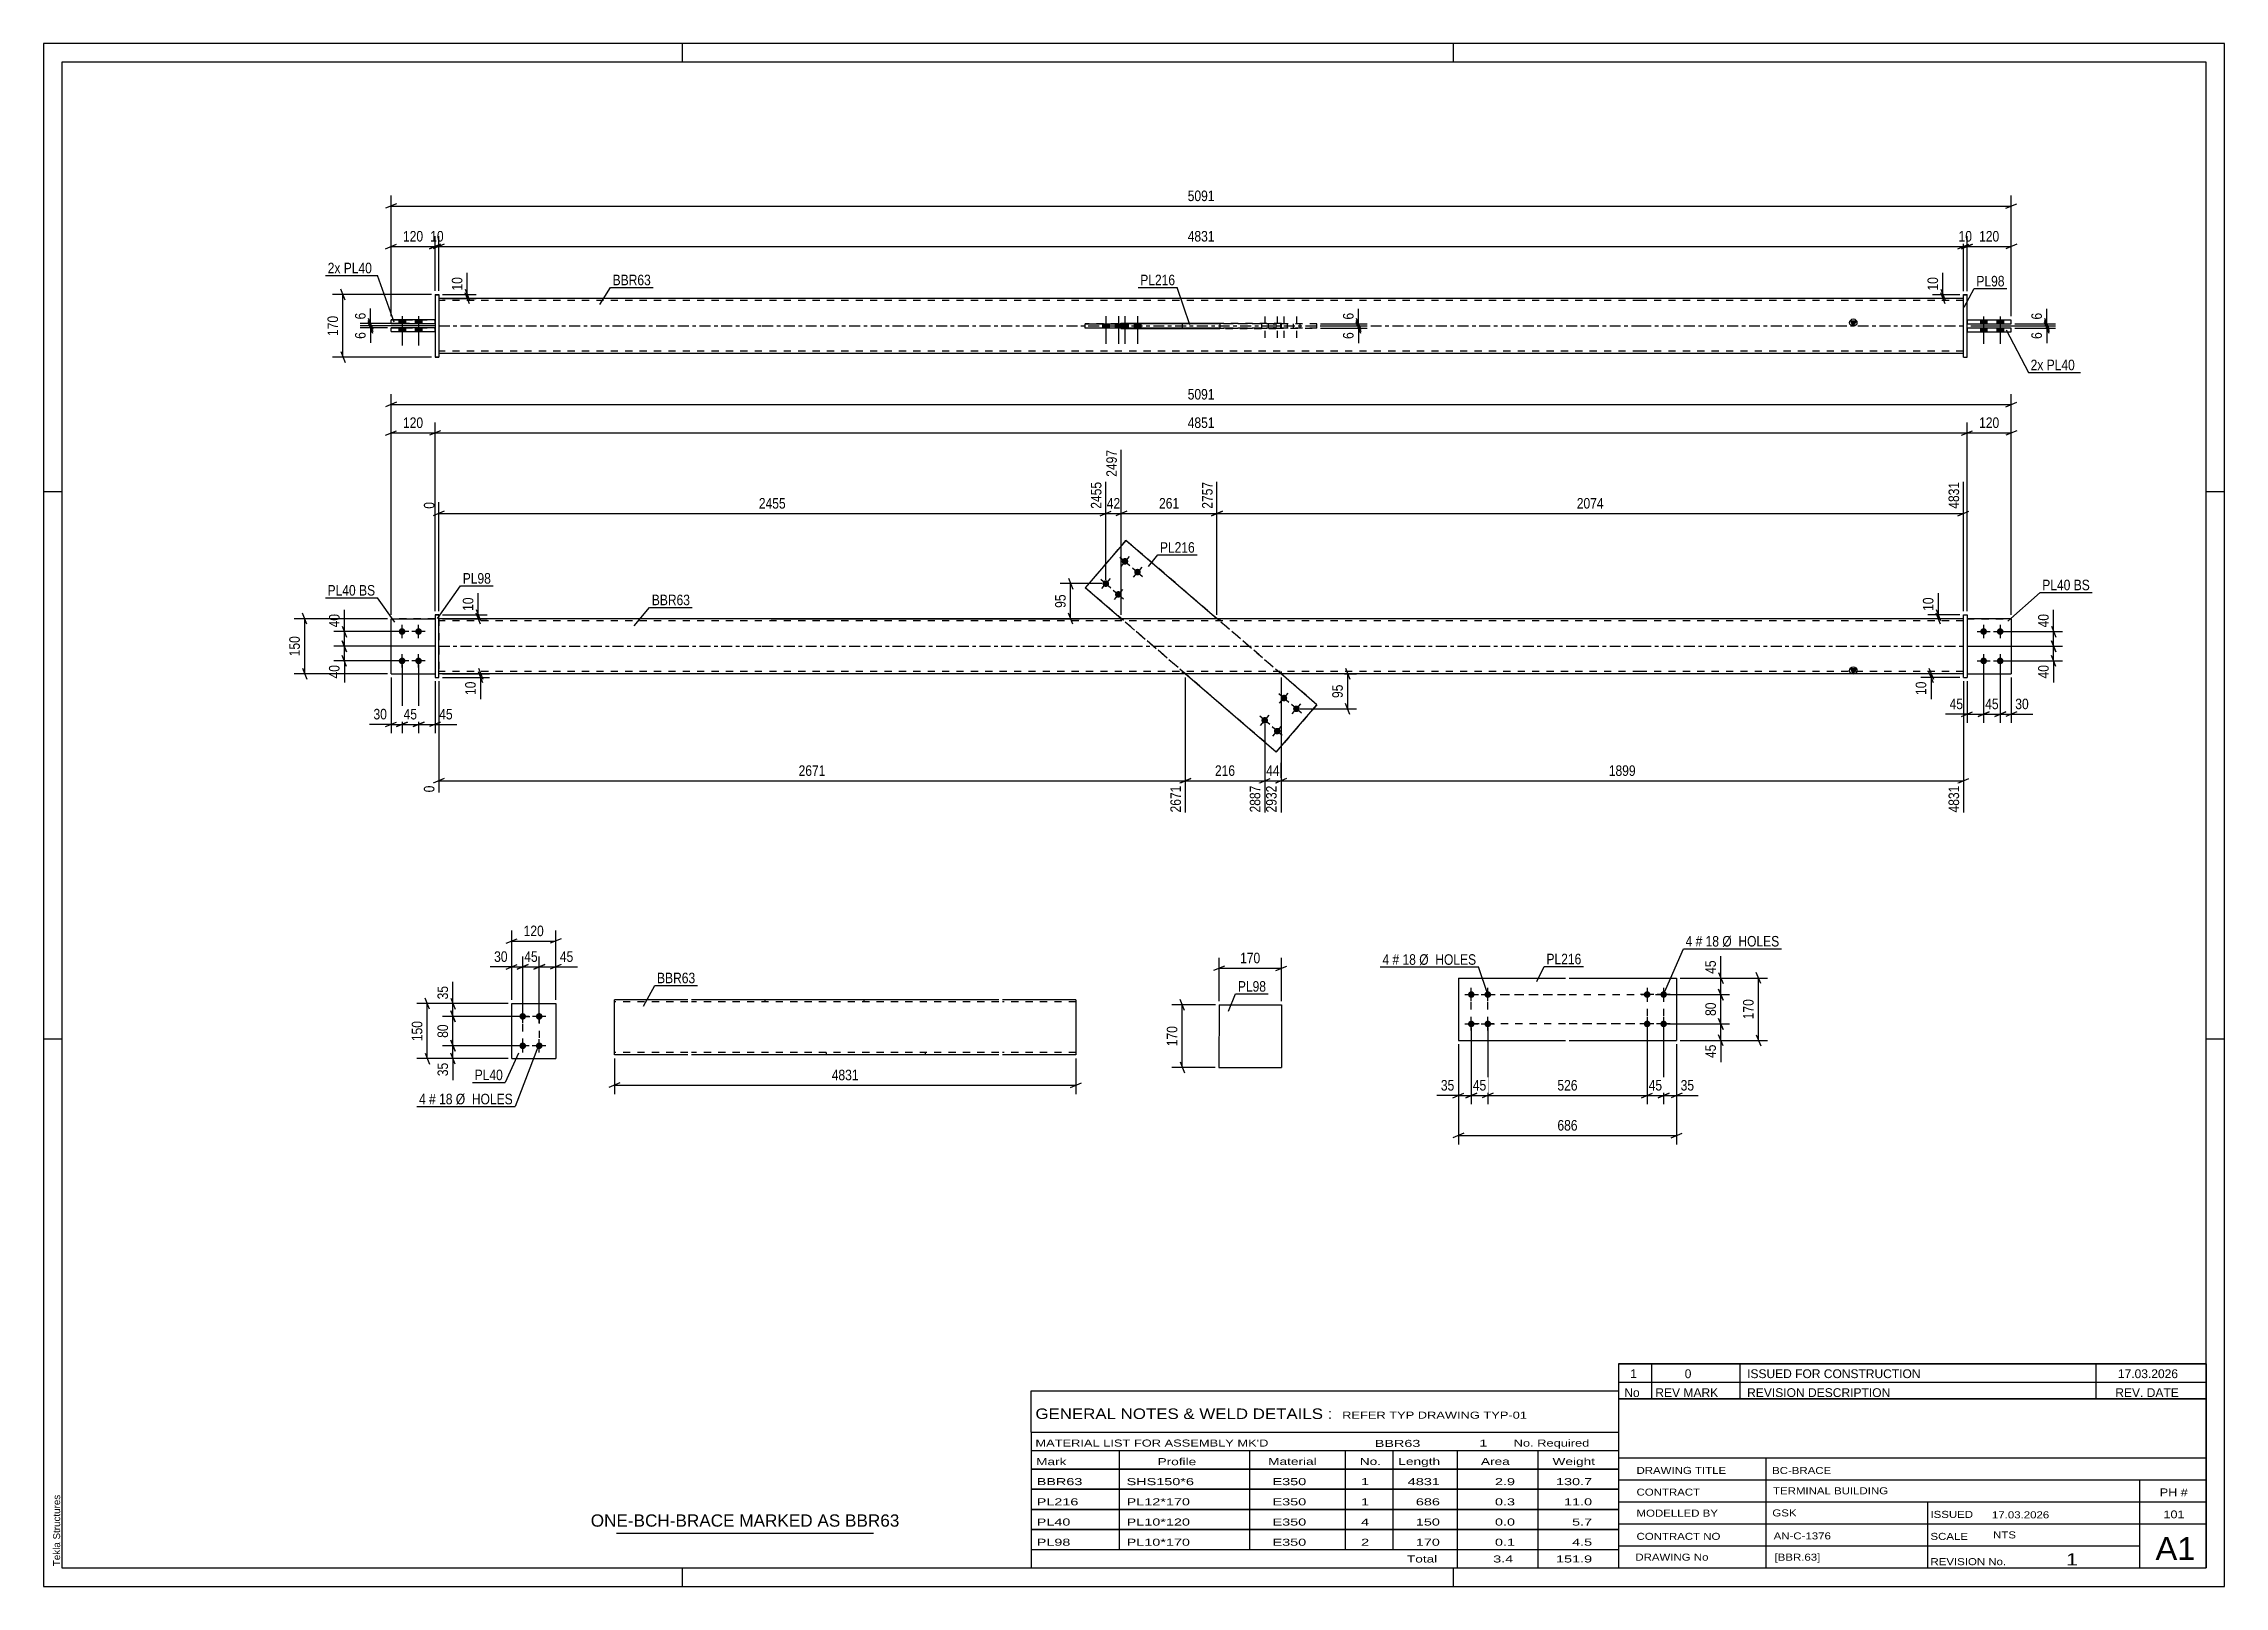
# Paper-space layout 'Layout1' of a CAD drawing. Header units: millimetres. Extents: x 0 to 594, y 0 to 420.
# The model-space entities are those that its viewports show. They can reach past a viewport. Long polylines and large blocks are cut down to what shows.
import ezdxf

# ---------------------------------------------------------------- set-up
doc = ezdxf.new("R2010")
doc.units = ezdxf.units.MM
doc.linetypes.add('DXK_LINE_DOT2', pattern=[3.9198, 1.9599, -1.9599])
doc.linetypes.add('DXK_LINE_DOT3', pattern=[5.9187, 2.979, -0.9799, 0.9799, -0.9799])
doc.layers.add('Viewport layer', color=7, linetype='Continuous', plot=False)
doc.styles.add('Arial', font='ARIAL.TTF', dxfattribs={"height": 0.2})
doc.styles.add('Arial Narrow', font='ARIALN.TTF', dxfattribs={"height": 0.2})

# ---------------------------------------------------------------- blocks, each defined once
blk = doc.blocks.new('Unknown-580874031-1130')
at = {"color": 5, "linetype": 'Continuous'}
for p, q in [((594, 420), (0, 420)), ((0, 420), (0, 0)), ((174, 415), (174, 420)), ((384, 415), (384, 420)), ((594, 0), (594, 420)), ((589, 415), (5, 415)), ((5, 415), (5, 5)), ((589, 5), (589, 415)), ((5, 298), (0, 298)), ((594, 298), (589, 298)), ((5, 149), (0, 149)), ((594, 149), (589, 149)), ((0, 0), (594, 0)), ((5, 5), (589, 5)), ((174, 0), (174, 5)), ((384, 0), (384, 5))]:
    blk.add_line(p, q, dxfattribs=at)
at = {"color": 174, "linetype": 'Continuous', "style": 'Arial'}
blk.add_text('Tekla Structures', height=1.9102, rotation=90, dxfattribs=at).set_placement((4.5, 5.5))
blk = doc.blocks.new('Part-580874031-4077 - 4076')
at = {"color": 2, "linetype": 'Continuous'}
for p, q in [((385.37, 165.62), (385.37, 148.62)), ((385.37, 165.62), (414.57, 165.62)), ((415.57, 165.62), (444.77, 165.62)), ((444.77, 165.62), (444.77, 148.62)), ((385.37, 148.62), (414.57, 148.62)), ((415.57, 148.62), (444.77, 148.62))]:
    blk.add_line(p, q, dxfattribs=at)
blk = doc.blocks.new('Bolt-580874031-4078 - 4076')
at = {"linetype": 'Continuous'}
for points in [[(436.77, 160.22, -1), (436.77, 162.02, -1)], [(441.27, 160.22, -1), (441.27, 162.02, -1)], [(436.77, 152.22, -1), (436.77, 154.02, -1)], [(441.27, 152.22, -1), (441.27, 154.02, -1)]]:
    blk.add_hatch(color=1, dxfattribs=at).paths.add_polyline_path(points)
at = {"color": 1, "linetype": 'Continuous'}
for p, q in [((438.57, 161.12), (434.97, 161.12)), ((436.77, 162.92), (436.77, 159.32)), ((443.07, 161.12), (439.47, 161.12)), ((441.27, 162.92), (441.27, 159.32)), ((436.77, 154.92), (436.77, 151.32)), ((441.27, 154.92), (441.27, 151.32)), ((438.57, 153.12), (434.97, 153.12)), ((443.07, 153.12), (439.47, 153.12))]:
    blk.add_line(p, q, dxfattribs=at)
blk = doc.blocks.new('Bolt-580874031-4079 - 4076')
at = {"linetype": 'Continuous'}
for points in [[(388.87, 162.02, -1), (388.87, 160.22, -1)], [(393.37, 162.02, -1), (393.37, 160.22, -1)], [(388.87, 154.02, -1), (388.87, 152.22, -1)], [(393.37, 154.02, -1), (393.37, 152.22, -1)]]:
    blk.add_hatch(color=1, dxfattribs=at).paths.add_polyline_path(points)
at = {"color": 1, "linetype": 'Continuous'}
for p, q in [((387.07, 161.12), (390.67, 161.12)), ((388.87, 159.32), (388.87, 162.92)), ((391.57, 161.12), (395.17, 161.12)), ((393.37, 159.32), (393.37, 162.92)), ((388.87, 151.32), (388.87, 154.92)), ((393.37, 151.32), (393.37, 154.92)), ((387.07, 153.12), (390.67, 153.12)), ((391.57, 153.12), (395.17, 153.12))]:
    blk.add_line(p, q, dxfattribs=at)
blk = doc.blocks.new('Part-580874031-2167 - 2161')
at = {"color": 2, "linetype": 'Continuous'}
for p, q in [((127.5, 143.67), (127.5, 158.67)), ((127.5, 158.67), (139.5, 158.67)), ((139.5, 158.67), (139.5, 143.67)), ((127.5, 143.67), (127.5, 143.67)), ((127.5, 143.67), (139.5, 143.67)), ((139.5, 143.67), (139.5, 143.67))]:
    blk.add_line(p, q, dxfattribs=at)
at = {"color": 7, "linetype": 'DXK_LINE_DOT2'}
for p, q in [((127.5, 158.67), (139.5, 158.67)), ((127.5, 143.67), (139.5, 143.67))]:
    blk.add_line(p, q, dxfattribs=at)
blk = doc.blocks.new('Bolt-580874031-2200 - 2161')
at = {"linetype": 'Continuous'}
for points in [[(130.5, 156.07), (130.68, 156.05), (130.86, 155.99), (131.02, 155.9), (131.16, 155.77), (131.27, 155.62), (131.35, 155.45), (131.39, 155.27), (131.39, 155.08), (131.35, 154.89), (131.27, 154.72), (131.16, 154.57), (131.02, 154.44), (130.86, 154.35), (130.68, 154.29), (130.5, 154.27), (130.31, 154.29), (130.13, 154.35), (129.97, 154.44), (129.83, 154.57), (129.72, 154.72), (129.64, 154.89), (129.6, 155.08), (129.6, 155.27), (129.64, 155.45), (129.72, 155.62), (129.83, 155.77), (129.97, 155.9), (130.13, 155.99), (130.31, 156.05)], [(135, 156.07), (135.18, 156.05), (135.36, 155.99), (135.52, 155.9), (135.66, 155.77), (135.77, 155.62), (135.85, 155.45), (135.89, 155.27), (135.89, 155.08), (135.85, 154.89), (135.77, 154.72), (135.66, 154.57), (135.52, 154.44), (135.36, 154.35), (135.18, 154.29), (135, 154.27), (134.81, 154.29), (134.63, 154.35), (134.47, 154.44), (134.33, 154.57), (134.22, 154.72), (134.14, 154.89), (134.1, 155.08), (134.1, 155.27), (134.14, 155.45), (134.22, 155.62), (134.33, 155.77), (134.47, 155.9), (134.63, 155.99), (134.81, 156.05)], [(130.5, 148.07), (130.68, 148.05), (130.86, 147.99), (131.02, 147.9), (131.16, 147.77), (131.27, 147.62), (131.35, 147.45), (131.39, 147.27), (131.39, 147.08), (131.35, 146.89), (131.27, 146.72), (131.16, 146.57), (131.02, 146.44), (130.86, 146.35), (130.68, 146.29), (130.5, 146.27), (130.31, 146.29), (130.13, 146.35), (129.97, 146.44), (129.83, 146.57), (129.72, 146.72), (129.64, 146.89), (129.6, 147.08), (129.6, 147.27), (129.64, 147.45), (129.72, 147.62), (129.83, 147.77), (129.97, 147.9), (130.13, 147.99), (130.31, 148.05)], [(135, 148.07), (135.18, 148.05), (135.36, 147.99), (135.52, 147.9), (135.66, 147.77), (135.77, 147.62), (135.85, 147.45), (135.89, 147.27), (135.89, 147.08), (135.85, 146.89), (135.77, 146.72), (135.66, 146.57), (135.52, 146.44), (135.36, 146.35), (135.18, 146.29), (135, 146.27), (134.81, 146.29), (134.63, 146.35), (134.47, 146.44), (134.33, 146.57), (134.22, 146.72), (134.14, 146.89), (134.1, 147.08), (134.1, 147.27), (134.14, 147.45), (134.22, 147.62), (134.33, 147.77), (134.47, 147.9), (134.63, 147.99), (134.81, 148.05)]]:
    blk.add_hatch(color=1, dxfattribs=at).paths.add_polyline_path(points)
at = {"color": 1, "linetype": 'Continuous'}
for p, q in [((132.3, 155.17), (128.7, 155.17)), ((130.5, 153.37), (130.5, 156.97)), ((136.8, 155.17), (133.2, 155.17)), ((135, 153.37), (135, 156.97)), ((130.5, 145.37), (130.5, 148.97)), ((135, 145.37), (135, 148.97)), ((132.3, 147.17), (128.7, 147.17)), ((136.8, 147.17), (133.2, 147.17))]:
    blk.add_line(p, q, dxfattribs=at)
blk = doc.blocks.new('Part-580874031-1695 - 1673')
at = {"color": 2, "linetype": 'Continuous'}
for p, q in [((535.93, 263.45), (523.93, 263.45)), ((535.93, 263.45), (535.93, 263.45)), ((535.93, 263.45), (535.93, 248.45)), ((523.93, 248.45), (535.93, 248.45))]:
    blk.add_line(p, q, dxfattribs=at)
at = {"color": 7, "linetype": 'DXK_LINE_DOT2'}
for p, q in [((523.93, 263.45), (535.93, 263.45)), ((523.93, 263.45), (523.93, 263.45)), ((523.93, 263.45), (523.93, 248.45)), ((523.93, 248.45), (535.93, 248.45))]:
    blk.add_line(p, q, dxfattribs=at)
blk = doc.blocks.new('Part-580874031-1679 - 1673')
at = {"color": 7, "linetype": 'DXK_LINE_DOT2'}
for p, q in [((94.64, 248.45), (94.64, 263.45)), ((94.64, 263.45), (106.64, 263.45)), ((106.64, 263.45), (94.64, 263.45)), ((106.64, 263.45), (106.64, 248.45)), ((94.64, 248.45), (94.64, 248.45)), ((94.64, 248.45), (106.64, 248.45)), ((94.64, 248.45), (106.64, 248.45)), ((106.64, 248.45), (106.64, 248.45))]:
    blk.add_line(p, q, dxfattribs=at)
blk = doc.blocks.new('Part-580874031-1700 - 1673')
at = {"linetype": 'Continuous'}
blk.add_hatch(color=2, dxfattribs=at).paths.add_polyline_path([(492.93, 248.45), (492.13, 249.85), (493.73, 249.85)])
at = {"color": 2, "linetype": 'Continuous'}
for p, q in [((195.64, 263.45), (107.64, 263.45)), ((434.83, 263.45), (195.74, 263.45)), ((522.93, 263.45), (434.93, 263.45)), ((492.93, 248.45), (492.13, 249.85)), ((492.13, 249.85), (493.73, 249.85)), ((493.73, 249.85), (492.93, 248.45)), ((195.64, 248.45), (107.64, 248.45)), ((434.83, 248.45), (195.74, 248.45)), ((522.93, 248.45), (434.93, 248.45))]:
    blk.add_line(p, q, dxfattribs=at)
at = {"color": 7, "linetype": 'DXK_LINE_DOT2'}
for p, q in [((107.64, 263.45), (107.64, 248.45)), ((195.64, 262.85), (107.64, 262.85)), ((434.83, 262.85), (195.74, 262.85)), ((293.42, 263.45), (293.42, 262.85)), ((320.39, 263.45), (320.39, 262.85)), ((522.93, 262.85), (434.93, 262.85)), ((522.93, 248.45), (522.93, 263.45)), ((195.64, 249.05), (107.64, 249.05)), ((434.83, 249.05), (195.74, 249.05)), ((310.17, 248.45), (310.17, 249.05)), ((337.14, 248.45), (337.14, 249.05)), ((522.93, 249.05), (434.93, 249.05))]:
    blk.add_line(p, q, dxfattribs=at)
at = {"color": 7, "linetype": 'DXK_LINE_DOT3'}
for p, q in [((107.64, 255.95), (195.64, 255.95)), ((195.74, 255.95), (434.83, 255.95)), ((434.93, 255.95), (522.93, 255.95))]:
    blk.add_line(p, q, dxfattribs=at)
at = {"color": 2, "linetype": 'Continuous'}
blk.add_circle((492.93, 249.35), 1, dxfattribs=at)
blk = doc.blocks.new('Part-580874031-1684 - 1673')
at = {"color": 2, "linetype": 'Continuous'}
for p, q in [((94.64, 248.45), (94.64, 263.45)), ((94.64, 263.45), (106.64, 263.45)), ((94.64, 248.45), (94.64, 248.45)), ((94.64, 248.45), (106.64, 248.45))]:
    blk.add_line(p, q, dxfattribs=at)
at = {"color": 7, "linetype": 'DXK_LINE_DOT2'}
for p, q in [((106.64, 263.45), (94.64, 263.45)), ((106.64, 263.45), (106.64, 248.45)), ((94.64, 248.45), (94.64, 248.45)), ((94.64, 248.45), (106.64, 248.45)), ((106.64, 248.45), (106.64, 248.45))]:
    blk.add_line(p, q, dxfattribs=at)
blk = doc.blocks.new('Part-580874031-1685 - 1673')
at = {"color": 2, "linetype": 'Continuous'}
for p, q in [((522.93, 264.45), (523.93, 264.45)), ((522.93, 247.45), (522.93, 264.45)), ((523.93, 264.45), (523.93, 247.45)), ((522.93, 247.45), (522.93, 247.45)), ((522.93, 247.45), (522.93, 247.45)), ((522.93, 247.45), (523.93, 247.45)), ((522.93, 247.45), (523.93, 247.45))]:
    blk.add_line(p, q, dxfattribs=at)
at = {"color": 7, "linetype": 'DXK_LINE_DOT2'}
blk.add_line((522.93, 264.45), (523.93, 264.45), dxfattribs=at)
blk = doc.blocks.new('Part-580874031-1690 - 1673')
at = {"color": 7, "linetype": 'DXK_LINE_DOT2'}
for p, q in [((523.93, 263.45), (535.93, 263.45)), ((535.93, 263.45), (523.93, 263.45)), ((523.93, 263.45), (523.93, 263.45)), ((523.93, 263.45), (523.93, 248.45)), ((535.93, 263.45), (535.93, 263.45)), ((535.93, 263.45), (535.93, 248.45)), ((523.93, 248.45), (535.93, 248.45)), ((523.93, 248.45), (535.93, 248.45))]:
    blk.add_line(p, q, dxfattribs=at)
blk = doc.blocks.new('Bolt-580874031-1706 - 1673')
at = {"linetype": 'Continuous'}
for points in [[(295.13, 279.74), (295.25, 279.6), (295.35, 279.44), (295.41, 279.27), (295.44, 279.08), (295.42, 278.89), (295.37, 278.71), (295.28, 278.55), (295.16, 278.4), (295.01, 278.29), (294.84, 278.21), (294.65, 278.17), (294.47, 278.16), (294.28, 278.2), (294.11, 278.27), (293.95, 278.38), (293.82, 278.51), (293.73, 278.67), (293.66, 278.85), (293.64, 279.04), (293.65, 279.23), (293.71, 279.41), (293.8, 279.57), (293.92, 279.71), (294.07, 279.83), (294.24, 279.91), (294.42, 279.95), (294.61, 279.96), (294.8, 279.92), (294.97, 279.85)], [(289.91, 273.67), (290.04, 273.54), (290.14, 273.38), (290.2, 273.2), (290.22, 273.01), (290.21, 272.83), (290.15, 272.65), (290.06, 272.48), (289.94, 272.34), (289.79, 272.22), (289.62, 272.14), (289.44, 272.1), (289.25, 272.1), (289.06, 272.13), (288.89, 272.2), (288.74, 272.31), (288.61, 272.45), (288.51, 272.61), (288.45, 272.79), (288.42, 272.97), (288.44, 273.16), (288.49, 273.34), (288.58, 273.5), (288.71, 273.65), (288.86, 273.76), (289.03, 273.84), (289.21, 273.89), (289.4, 273.89), (289.58, 273.85), (289.76, 273.78)], [(298.54, 276.81), (298.67, 276.67), (298.76, 276.51), (298.83, 276.33), (298.85, 276.15), (298.84, 275.96), (298.78, 275.78), (298.69, 275.61), (298.57, 275.47), (298.42, 275.36), (298.25, 275.28), (298.07, 275.23), (297.88, 275.23), (297.69, 275.26), (297.52, 275.34), (297.36, 275.44), (297.24, 275.58), (297.14, 275.74), (297.08, 275.92), (297.05, 276.1), (297.07, 276.29), (297.12, 276.47), (297.21, 276.64), (297.33, 276.78), (297.48, 276.89), (297.65, 276.97), (297.84, 277.02), (298.02, 277.02), (298.21, 276.99), (298.38, 276.91)], [(293.32, 270.74), (293.45, 270.6), (293.55, 270.44), (293.61, 270.27), (293.64, 270.08), (293.62, 269.89), (293.57, 269.71), (293.48, 269.55), (293.35, 269.4), (293.2, 269.29), (293.03, 269.21), (292.85, 269.17), (292.66, 269.16), (292.48, 269.2), (292.3, 269.27), (292.15, 269.38), (292.02, 269.51), (291.92, 269.67), (291.86, 269.85), (291.84, 270.04), (291.85, 270.23), (291.91, 270.41), (292, 270.57), (292.12, 270.71), (292.27, 270.83), (292.44, 270.91), (292.62, 270.95), (292.81, 270.96), (292.99, 270.92), (293.17, 270.85)]]:
    blk.add_hatch(color=1, dxfattribs=at).paths.add_polyline_path(points)
at = {"color": 1, "linetype": 'Continuous'}
for p, q in [((293.17, 280.23), (295.9, 277.88)), ((295.71, 280.42), (293.37, 277.69)), ((287.96, 274.17), (290.69, 271.82)), ((290.5, 274.36), (288.15, 271.63)), ((296.59, 277.3), (299.32, 274.95)), ((299.12, 277.49), (296.78, 274.76)), ((291.37, 271.23), (294.1, 268.88)), ((293.91, 271.42), (291.56, 268.69))]:
    blk.add_line(p, q, dxfattribs=at)
blk = doc.blocks.new('Bolt-580874031-1707 - 1673')
at = {"linetype": 'Continuous'}
for points in [[(337.24, 241.15), (337.11, 241.29), (337.02, 241.45), (336.95, 241.63), (336.93, 241.82), (336.95, 242), (337, 242.18), (337.09, 242.35), (337.21, 242.49), (337.36, 242.61), (337.53, 242.69), (337.71, 242.73), (337.9, 242.73), (338.09, 242.7), (338.26, 242.63), (338.42, 242.52), (338.55, 242.38), (338.64, 242.22), (338.71, 242.04), (338.73, 241.86), (338.71, 241.67), (338.66, 241.49), (338.57, 241.32), (338.45, 241.18), (338.3, 241.07), (338.13, 240.99), (337.94, 240.94), (337.76, 240.94), (337.57, 240.97), (337.4, 241.05)], [(340.65, 238.22), (340.53, 238.36), (340.43, 238.52), (340.37, 238.7), (340.34, 238.88), (340.36, 239.07), (340.41, 239.25), (340.5, 239.42), (340.62, 239.56), (340.77, 239.67), (340.94, 239.75), (341.13, 239.8), (341.32, 239.8), (341.5, 239.77), (341.67, 239.69), (341.83, 239.59), (341.96, 239.45), (342.06, 239.29), (342.12, 239.11), (342.14, 238.92), (342.13, 238.74), (342.07, 238.56), (341.98, 238.39), (341.86, 238.25), (341.71, 238.13), (341.54, 238.05), (341.36, 238.01), (341.17, 238.01), (340.98, 238.04), (340.81, 238.11)], [(332.03, 235.09), (331.9, 235.23), (331.8, 235.39), (331.74, 235.56), (331.71, 235.75), (331.73, 235.94), (331.78, 236.12), (331.87, 236.28), (332, 236.43), (332.15, 236.54), (332.32, 236.62), (332.5, 236.66), (332.69, 236.67), (332.87, 236.63), (333.05, 236.56), (333.2, 236.45), (333.33, 236.32), (333.43, 236.16), (333.49, 235.98), (333.51, 235.79), (333.5, 235.6), (333.44, 235.42), (333.35, 235.26), (333.23, 235.12), (333.08, 235), (332.91, 234.92), (332.73, 234.88), (332.54, 234.87), (332.36, 234.91), (332.18, 234.98)], [(335.44, 232.15), (335.31, 232.29), (335.21, 232.45), (335.15, 232.63), (335.13, 232.82), (335.14, 233), (335.2, 233.18), (335.29, 233.35), (335.41, 233.49), (335.56, 233.61), (335.73, 233.69), (335.91, 233.73), (336.1, 233.73), (336.28, 233.7), (336.46, 233.63), (336.61, 233.52), (336.74, 233.38), (336.84, 233.22), (336.9, 233.04), (336.93, 232.86), (336.91, 232.67), (336.86, 232.49), (336.77, 232.33), (336.64, 232.18), (336.49, 232.07), (336.32, 231.99), (336.14, 231.94), (335.95, 231.94), (335.77, 231.98), (335.59, 232.05)]]:
    blk.add_hatch(color=1, dxfattribs=at).paths.add_polyline_path(points)
at = {"color": 1, "linetype": 'Continuous'}
for p, q in [((339.19, 240.66), (336.46, 243.01)), ((336.66, 240.47), (339, 243.2)), ((342.61, 237.73), (339.88, 240.08)), ((340.07, 237.54), (342.42, 240.27)), ((333.98, 234.6), (331.25, 236.94)), ((331.44, 234.41), (333.79, 237.14)), ((337.39, 231.66), (334.66, 234.01)), ((334.85, 231.47), (337.2, 234.2))]:
    blk.add_line(p, q, dxfattribs=at)
blk = doc.blocks.new('Bolt-580874031-1709 - 1673')
at = {"linetype": 'Continuous'}
for points in [[(97.64, 259.05), (97.45, 259.07), (97.27, 259.13), (97.11, 259.22), (96.97, 259.35), (96.86, 259.5), (96.78, 259.67), (96.74, 259.85), (96.74, 260.04), (96.78, 260.23), (96.86, 260.4), (96.97, 260.55), (97.11, 260.68), (97.27, 260.77), (97.45, 260.83), (97.64, 260.85), (97.82, 260.83), (98, 260.77), (98.16, 260.68), (98.3, 260.55), (98.42, 260.4), (98.49, 260.23), (98.53, 260.04), (98.53, 259.85), (98.49, 259.67), (98.42, 259.5), (98.3, 259.35), (98.16, 259.22), (98, 259.13), (97.82, 259.07)], [(102.14, 259.05), (101.95, 259.07), (101.77, 259.13), (101.61, 259.22), (101.47, 259.35), (101.36, 259.5), (101.28, 259.67), (101.24, 259.85), (101.24, 260.04), (101.28, 260.23), (101.36, 260.4), (101.47, 260.55), (101.61, 260.68), (101.77, 260.77), (101.95, 260.83), (102.14, 260.85), (102.32, 260.83), (102.5, 260.77), (102.66, 260.68), (102.8, 260.55), (102.92, 260.4), (102.99, 260.23), (103.03, 260.04), (103.03, 259.85), (102.99, 259.67), (102.92, 259.5), (102.8, 259.35), (102.66, 259.22), (102.5, 259.13), (102.32, 259.07)], [(97.64, 251.05), (97.45, 251.07), (97.27, 251.13), (97.11, 251.22), (96.97, 251.35), (96.86, 251.5), (96.78, 251.67), (96.74, 251.85), (96.74, 252.04), (96.78, 252.23), (96.86, 252.4), (96.97, 252.55), (97.11, 252.68), (97.27, 252.77), (97.45, 252.83), (97.64, 252.85), (97.82, 252.83), (98, 252.77), (98.16, 252.68), (98.3, 252.55), (98.42, 252.4), (98.49, 252.23), (98.53, 252.04), (98.53, 251.85), (98.49, 251.67), (98.42, 251.5), (98.3, 251.35), (98.16, 251.22), (98, 251.13), (97.82, 251.07)], [(102.14, 251.05), (101.95, 251.07), (101.77, 251.13), (101.61, 251.22), (101.47, 251.35), (101.36, 251.5), (101.28, 251.67), (101.24, 251.85), (101.24, 252.04), (101.28, 252.23), (101.36, 252.4), (101.47, 252.55), (101.61, 252.68), (101.77, 252.77), (101.95, 252.83), (102.14, 252.85), (102.32, 252.83), (102.5, 252.77), (102.66, 252.68), (102.8, 252.55), (102.92, 252.4), (102.99, 252.23), (103.03, 252.04), (103.03, 251.85), (102.99, 251.67), (102.92, 251.5), (102.8, 251.35), (102.66, 251.22), (102.5, 251.13), (102.32, 251.07)]]:
    blk.add_hatch(color=1, dxfattribs=at).paths.add_polyline_path(points)
at = {"color": 1, "linetype": 'Continuous'}
for p, q in [((97.64, 258.15), (97.64, 261.75)), ((102.14, 258.15), (102.14, 261.75)), ((99.44, 259.95), (95.84, 259.95)), ((103.94, 259.95), (100.34, 259.95)), ((99.44, 251.95), (95.84, 251.95)), ((97.64, 250.15), (97.64, 253.75)), ((103.94, 251.95), (100.34, 251.95)), ((102.14, 250.15), (102.14, 253.75))]:
    blk.add_line(p, q, dxfattribs=at)
blk = doc.blocks.new('Bolt-580874031-1710 - 1673')
at = {"linetype": 'Continuous'}
for points in [[(528.43, 260.85), (528.62, 260.83), (528.8, 260.77), (528.96, 260.68), (529.1, 260.55), (529.21, 260.4), (529.29, 260.23), (529.32, 260.04), (529.32, 259.85), (529.29, 259.67), (529.21, 259.5), (529.1, 259.35), (528.96, 259.22), (528.8, 259.13), (528.62, 259.07), (528.43, 259.05), (528.24, 259.07), (528.06, 259.13), (527.9, 259.22), (527.76, 259.35), (527.65, 259.5), (527.57, 259.67), (527.53, 259.85), (527.53, 260.04), (527.57, 260.23), (527.65, 260.4), (527.76, 260.55), (527.9, 260.68), (528.06, 260.77), (528.24, 260.83)], [(532.93, 260.85), (533.12, 260.83), (533.3, 260.77), (533.46, 260.68), (533.6, 260.55), (533.71, 260.4), (533.79, 260.23), (533.82, 260.04), (533.82, 259.85), (533.79, 259.67), (533.71, 259.5), (533.6, 259.35), (533.46, 259.22), (533.3, 259.13), (533.12, 259.07), (532.93, 259.05), (532.74, 259.07), (532.56, 259.13), (532.4, 259.22), (532.26, 259.35), (532.15, 259.5), (532.07, 259.67), (532.03, 259.85), (532.03, 260.04), (532.07, 260.23), (532.15, 260.4), (532.26, 260.55), (532.4, 260.68), (532.56, 260.77), (532.74, 260.83)], [(528.43, 252.85), (528.62, 252.83), (528.8, 252.77), (528.96, 252.68), (529.1, 252.55), (529.21, 252.4), (529.29, 252.23), (529.32, 252.04), (529.32, 251.85), (529.29, 251.67), (529.21, 251.5), (529.1, 251.35), (528.96, 251.22), (528.8, 251.13), (528.62, 251.07), (528.43, 251.05), (528.24, 251.07), (528.06, 251.13), (527.9, 251.22), (527.76, 251.35), (527.65, 251.5), (527.57, 251.67), (527.53, 251.85), (527.53, 252.04), (527.57, 252.23), (527.65, 252.4), (527.76, 252.55), (527.9, 252.68), (528.06, 252.77), (528.24, 252.83)], [(532.93, 252.85), (533.12, 252.83), (533.3, 252.77), (533.46, 252.68), (533.6, 252.55), (533.71, 252.4), (533.79, 252.23), (533.82, 252.04), (533.82, 251.85), (533.79, 251.67), (533.71, 251.5), (533.6, 251.35), (533.46, 251.22), (533.3, 251.13), (533.12, 251.07), (532.93, 251.05), (532.74, 251.07), (532.56, 251.13), (532.4, 251.22), (532.26, 251.35), (532.15, 251.5), (532.07, 251.67), (532.03, 251.85), (532.03, 252.04), (532.07, 252.23), (532.15, 252.4), (532.26, 252.55), (532.4, 252.68), (532.56, 252.77), (532.74, 252.83)]]:
    blk.add_hatch(color=1, dxfattribs=at).paths.add_polyline_path(points)
at = {"color": 1, "linetype": 'Continuous'}
for p, q in [((528.43, 261.75), (528.43, 258.15)), ((532.93, 261.75), (532.93, 258.15)), ((526.63, 259.95), (530.23, 259.95)), ((531.13, 259.95), (534.73, 259.95)), ((526.63, 251.95), (530.23, 251.95)), ((528.43, 253.75), (528.43, 250.15)), ((531.13, 251.95), (534.73, 251.95)), ((532.93, 253.75), (532.93, 250.15))]:
    blk.add_line(p, q, dxfattribs=at)
blk = doc.blocks.new('Part-580874031-1715 - 1673')
at = {"color": 2, "linetype": 'Continuous'}
for p, q in [((294.82, 284.75), (283.74, 271.86)), ((294.82, 284.75), (294.82, 284.75)), ((319.6, 263.45), (294.82, 284.75)), ((293.52, 263.45), (283.74, 271.86)), ((283.74, 271.86), (283.74, 271.86)), ((335.75, 227.14), (310.97, 248.45)), ((346.83, 240.03), (337.04, 248.45)), ((335.75, 227.14), (346.83, 240.03)), ((346.83, 240.03), (346.83, 240.03)), ((335.75, 227.14), (335.75, 227.14))]:
    blk.add_line(p, q, dxfattribs=at)
at = {"color": 7, "linetype": 'DXK_LINE_DOT2'}
for p, q in [((283.74, 271.86), (294.82, 284.75)), ((346.83, 240.03), (294.82, 284.75)), ((335.75, 227.14), (283.74, 271.86)), ((310.97, 248.45), (293.52, 263.45)), ((337.04, 248.45), (319.6, 263.45)), ((346.83, 240.03), (335.75, 227.14))]:
    blk.add_line(p, q, dxfattribs=at)
blk = doc.blocks.new('Part-580874031-1720 - 1673')
at = {"color": 2, "linetype": 'Continuous'}
for p, q in [((107.64, 264.45), (106.64, 264.45)), ((106.64, 264.45), (106.64, 247.45)), ((107.64, 247.45), (107.64, 264.45)), ((106.64, 247.45), (107.64, 247.45)), ((106.64, 247.45), (107.64, 247.45)), ((107.64, 247.45), (107.64, 247.45))]:
    blk.add_line(p, q, dxfattribs=at)
at = {"color": 7, "linetype": 'DXK_LINE_DOT2'}
blk.add_line((106.64, 264.45), (107.64, 264.45), dxfattribs=at)
blk = doc.blocks.new('Part-580874031-1418 - 1367')
at = {"color": 2, "linetype": 'Continuous'}
for p, q in [((94.64, 341.59), (94.64, 342.59)), ((106.64, 342.59), (94.64, 342.59)), ((94.64, 341.59), (94.64, 341.59)), ((94.64, 341.59), (94.64, 341.59)), ((94.64, 341.59), (106.64, 341.59)), ((94.64, 341.59), (106.64, 341.59))]:
    blk.add_line(p, q, dxfattribs=at)
at = {"color": 7, "linetype": 'DXK_LINE_DOT2'}
for p in [(94.64, 342.59), (106.64, 341.59)]:
    blk.add_line(p, (106.64, 342.59), dxfattribs=at)
blk = doc.blocks.new('Bolt-580874031-1370 - 1367')
at = {"linetype": 'Continuous'}
for points in [[(96.74, 343.79), (98.54, 343.79), (98.54, 344.79), (96.74, 344.79)], [(96.74, 343.79), (98.54, 343.79), (98.54, 344.79), (96.74, 344.79)], [(101.24, 343.79), (103.04, 343.79), (103.04, 344.79), (101.24, 344.79)], [(101.24, 343.79), (103.04, 343.79), (103.04, 344.79), (101.24, 344.79)], [(96.74, 341.59), (98.54, 341.59), (98.54, 342.59), (96.74, 342.59)], [(96.74, 341.59), (98.54, 341.59), (98.54, 342.59), (96.74, 342.59)], [(101.24, 341.59), (103.04, 341.59), (103.04, 342.59), (101.24, 342.59)], [(101.24, 341.59), (103.04, 341.59), (103.04, 342.59), (101.24, 342.59)]]:
    blk.add_hatch(color=1, dxfattribs=at).paths.add_polyline_path(points)
at = {"color": 1, "linetype": 'Continuous'}
for p, q in [((96.74, 344.79), (96.74, 343.79)), ((96.74, 344.79), (96.74, 343.79)), ((97.64, 345.79), (97.64, 337.79)), ((97.64, 345.79), (97.64, 337.79)), ((98.54, 344.79), (98.54, 343.79)), ((98.54, 344.79), (98.54, 343.79)), ((101.24, 344.79), (101.24, 343.79)), ((101.24, 344.79), (101.24, 343.79)), ((102.14, 345.79), (102.14, 337.79)), ((102.14, 345.79), (102.14, 337.79)), ((103.04, 344.79), (103.04, 343.79)), ((103.04, 344.79), (103.04, 343.79)), ((96.74, 342.59), (96.74, 341.59)), ((96.74, 342.59), (96.74, 341.59)), ((98.54, 342.59), (98.54, 341.59)), ((98.54, 342.59), (98.54, 341.59)), ((101.24, 342.59), (101.24, 341.59)), ((101.24, 342.59), (101.24, 341.59)), ((103.04, 342.59), (103.04, 341.59)), ((103.04, 342.59), (103.04, 341.59))]:
    blk.add_line(p, q, dxfattribs=at)
blk = doc.blocks.new('Bolt-580874031-1435 - 1367')
at = {"color": 1, "linetype": 'DXK_LINE_DOT2'}
for p, q in [((332.61, 345.75), (332.61, 338.25)), ((336.03, 345.75), (336.03, 338.25)), ((337.83, 345.75), (337.83, 338.25)), ((341.24, 345.75), (341.24, 338.25)), ((331.71, 343.75), (331.71, 342.55)), ((333.51, 343.75), (333.51, 342.55)), ((335.13, 343.75), (335.13, 342.55)), ((336.93, 343.75), (336.93, 342.55)), ((336.93, 343.75), (336.93, 342.55)), ((338.73, 343.75), (338.73, 342.55)), ((340.34, 343.75), (340.34, 342.55)), ((342.14, 343.75), (342.14, 342.55))]:
    blk.add_line(p, q, dxfattribs=at)
blk = doc.blocks.new('Bolt-580874031-1371 - 1367')
at = {"linetype": 'Continuous'}
for points in [[(529.33, 344.75), (527.53, 344.75), (527.53, 343.75), (529.33, 343.75)], [(529.33, 344.75), (527.53, 344.75), (527.53, 343.75), (529.33, 343.75)], [(533.83, 344.75), (532.03, 344.75), (532.03, 343.75), (533.83, 343.75)], [(533.83, 344.75), (532.03, 344.75), (532.03, 343.75), (533.83, 343.75)], [(529.33, 342.55), (527.53, 342.55), (527.53, 341.55), (529.33, 341.55)], [(529.33, 342.55), (527.53, 342.55), (527.53, 341.55), (529.33, 341.55)], [(533.83, 342.55), (532.03, 342.55), (532.03, 341.55), (533.83, 341.55)], [(533.83, 342.55), (532.03, 342.55), (532.03, 341.55), (533.83, 341.55)]]:
    blk.add_hatch(color=1, dxfattribs=at).paths.add_polyline_path(points)
at = {"color": 1, "linetype": 'Continuous'}
for p, q in [((527.53, 344.75), (527.53, 343.75)), ((527.53, 344.75), (527.53, 343.75)), ((528.43, 345.75), (528.43, 338.25)), ((528.43, 345.75), (528.43, 338.25)), ((529.33, 344.75), (529.33, 343.75)), ((529.33, 344.75), (529.33, 343.75)), ((532.03, 344.75), (532.03, 343.75)), ((532.03, 344.75), (532.03, 343.75)), ((532.93, 345.75), (532.93, 338.25)), ((532.93, 345.75), (532.93, 338.25)), ((533.83, 344.75), (533.83, 343.75)), ((533.83, 344.75), (533.83, 343.75)), ((527.53, 342.55), (527.53, 341.55)), ((527.53, 342.55), (527.53, 341.55)), ((529.33, 342.55), (529.33, 341.55)), ((529.33, 342.55), (529.33, 341.55)), ((532.03, 342.55), (532.03, 341.55)), ((532.03, 342.55), (532.03, 341.55)), ((533.83, 342.55), (533.83, 341.55)), ((533.83, 342.55), (533.83, 341.55))]:
    blk.add_line(p, q, dxfattribs=at)
blk = doc.blocks.new('Part-580874031-1456 - 1367')
at = {"linetype": 'Continuous'}
blk.add_hatch(color=2, dxfattribs=at).paths.add_polyline_path([(492.93, 343.15), (492.13, 344.55), (493.73, 344.55)])
at = {"color": 2, "linetype": 'Continuous'}
for p, q in [((195.64, 350.65), (107.64, 350.65)), ((434.83, 350.65), (195.74, 350.65)), ((522.93, 350.65), (434.93, 350.65)), ((492.93, 343.15), (492.13, 344.55)), ((492.13, 344.55), (493.73, 344.55)), ((493.73, 344.55), (492.93, 343.15)), ((293.42, 343.76), (293.42, 343.86)), ((293.42, 343.86), (293.42, 343.86)), ((293.42, 343.86), (320.39, 343.86)), ((293.42, 342.56), (293.42, 342.46)), ((293.42, 342.46), (320.39, 342.46)), ((310.17, 343.85), (310.17, 343.76)), ((320.39, 343.85), (310.17, 343.85)), ((310.17, 343.85), (310.17, 343.85)), ((310.17, 342.46), (310.17, 342.56)), ((320.39, 343.86), (320.39, 342.46)), ((195.64, 335.65), (107.64, 335.65)), ((434.83, 335.65), (195.74, 335.65)), ((522.93, 335.65), (434.93, 335.65))]:
    blk.add_line(p, q, dxfattribs=at)
at = {"color": 7, "linetype": 'DXK_LINE_DOT2'}
for p, q in [((107.64, 350.65), (107.64, 335.65)), ((522.93, 335.65), (522.93, 350.65)), ((195.64, 350.05), (107.64, 350.05)), ((434.83, 350.05), (195.74, 350.05)), ((522.93, 350.05), (434.93, 350.05)), ((293.42, 342.56), (293.42, 343.86)), ((293.42, 343.86), (320.39, 343.86)), ((293.42, 342.46), (320.39, 342.46)), ((310.17, 343.85), (337.14, 343.85)), ((310.17, 343.76), (310.17, 343.85)), ((310.17, 342.56), (310.17, 343.76)), ((310.17, 342.45), (310.17, 342.46)), ((310.17, 342.46), (310.17, 342.45)), ((337.14, 342.45), (310.17, 342.45)), ((310.17, 342.45), (310.17, 342.45)), ((310.17, 342.45), (337.14, 342.45)), ((337.14, 343.85), (320.39, 343.85)), ((337.14, 342.45), (337.14, 343.85)), ((195.64, 336.25), (107.64, 336.25)), ((434.83, 336.25), (195.74, 336.25)), ((522.93, 336.25), (434.93, 336.25))]:
    blk.add_line(p, q, dxfattribs=at)
at = {"color": 7, "linetype": 'DXK_LINE_DOT3'}
for p, q in [((107.64, 343.15), (195.64, 343.15)), ((195.74, 343.15), (434.83, 343.15)), ((434.93, 343.15), (522.93, 343.15))]:
    blk.add_line(p, q, dxfattribs=at)
at = {"color": 2, "linetype": 'Continuous'}
blk.add_circle((492.93, 344.05), 1, dxfattribs=at)
blk = doc.blocks.new('Part-580874031-1413 - 1367')
at = {"color": 2, "linetype": 'Continuous'}
for p, q in [((94.64, 343.79), (94.64, 344.79)), ((106.64, 344.79), (94.64, 344.79)), ((94.64, 343.79), (94.64, 343.79)), ((94.64, 343.79), (94.64, 343.79)), ((94.64, 343.79), (106.64, 343.79)), ((94.64, 343.79), (106.64, 343.79))]:
    blk.add_line(p, q, dxfattribs=at)
at = {"color": 7, "linetype": 'DXK_LINE_DOT2'}
for p in [(94.64, 344.79), (106.64, 343.79)]:
    blk.add_line(p, (106.64, 344.79), dxfattribs=at)
blk = doc.blocks.new('Part-580874031-1461 - 1367')
at = {"color": 2, "linetype": 'Continuous'}
for p, q in [((535.93, 342.56), (523.93, 342.56)), ((523.93, 341.56), (535.93, 341.56)), ((523.93, 341.55), (535.93, 341.55)), ((535.93, 341.56), (535.93, 342.56))]:
    blk.add_line(p, q, dxfattribs=at)
at = {"color": 7, "linetype": 'DXK_LINE_DOT2'}
for p, q in [((523.93, 342.56), (523.93, 341.55)), ((535.93, 342.55), (523.93, 342.55)), ((535.93, 341.56), (535.93, 341.55)), ((535.93, 341.55), (535.93, 341.56))]:
    blk.add_line(p, q, dxfattribs=at)
blk = doc.blocks.new('Part-580874031-1397 - 1367')
at = {"color": 2, "linetype": 'Continuous'}
for p, q in [((283.74, 342.56), (283.74, 343.76)), ((283.74, 343.76), (294.82, 343.76)), ((320.39, 342.55), (283.74, 342.56)), ((294.82, 342.56), (283.74, 342.56)), ((294.82, 342.56), (294.82, 343.76)), ((320.39, 343.76), (294.82, 343.76)), ((320.39, 342.56), (294.82, 342.56))]:
    blk.add_line(p, q, dxfattribs=at)
at = {"color": 7, "linetype": 'DXK_LINE_DOT2'}
for p, q in [((335.75, 343.75), (283.74, 343.76)), ((346.83, 343.75), (320.39, 343.76)), ((346.83, 342.55), (320.39, 342.56)), ((335.75, 342.55), (320.39, 342.55)), ((335.75, 342.55), (335.75, 343.75)), ((346.83, 343.75), (335.75, 343.75)), ((335.75, 342.55), (346.83, 342.55)), ((346.83, 342.55), (346.83, 343.75))]:
    blk.add_line(p, q, dxfattribs=at)
blk = doc.blocks.new('Part-580874031-1398 - 1367')
at = {"color": 2, "linetype": 'Continuous'}
for p, q in [((106.64, 351.66), (107.64, 351.66)), ((106.64, 351.66), (106.64, 334.66)), ((107.64, 351.66), (107.64, 334.65)), ((107.64, 334.66), (106.64, 334.66)), ((106.64, 334.66), (106.64, 334.65)), ((106.64, 334.66), (106.64, 334.65)), ((106.64, 334.65), (107.64, 334.65))]:
    blk.add_line(p, q, dxfattribs=at)
at = {"color": 7, "linetype": 'DXK_LINE_DOT2'}
for p, q in [((106.64, 351.65), (107.64, 351.65)), ((107.64, 351.65), (107.64, 351.66))]:
    blk.add_line(p, q, dxfattribs=at)
blk = doc.blocks.new('Part-580874031-1433 - 1367')
at = {"color": 2, "linetype": 'Continuous'}
for p, q in [((522.93, 334.66), (522.93, 351.66)), ((522.93, 351.66), (523.93, 351.66)), ((523.93, 334.66), (523.93, 351.66)), ((522.93, 334.66), (523.93, 334.66)), ((522.93, 334.66), (522.93, 334.65)), ((522.93, 334.65), (522.93, 334.66)), ((522.93, 334.65), (523.93, 334.65)), ((523.93, 334.65), (523.93, 334.66)), ((523.93, 334.66), (523.93, 334.65))]:
    blk.add_line(p, q, dxfattribs=at)
at = {"color": 7, "linetype": 'DXK_LINE_DOT2'}
for q in [(522.93, 351.66), (523.93, 351.65)]:
    blk.add_line((522.93, 351.65), q, dxfattribs=at)
blk = doc.blocks.new('Bolt-580874031-1436 - 1367')
at = {"linetype": 'Continuous'}
for points in [[(290.22, 343.76), (288.42, 343.76), (288.42, 342.56), (290.22, 342.56)], [(293.64, 343.76), (291.84, 343.76), (291.84, 342.56), (293.64, 342.56)], [(295.44, 343.76), (293.64, 343.76), (293.64, 342.56), (295.44, 342.56)], [(298.85, 343.76), (297.05, 343.76), (297.05, 342.56), (298.85, 342.56)]]:
    blk.add_hatch(color=1, dxfattribs=at).paths.add_polyline_path(points)
at = {"color": 1, "linetype": 'Continuous'}
for p, q in [((289.32, 345.76), (289.32, 338.26)), ((292.74, 345.76), (292.74, 338.26)), ((294.54, 345.76), (294.54, 338.26)), ((297.95, 345.76), (297.95, 338.26)), ((288.42, 343.76), (288.42, 342.56)), ((290.22, 343.76), (290.22, 342.56)), ((291.84, 343.76), (291.84, 342.56)), ((293.64, 343.76), (293.64, 342.56)), ((293.64, 343.76), (293.64, 342.56)), ((295.44, 343.76), (295.44, 342.56)), ((297.05, 343.76), (297.05, 342.56)), ((298.85, 343.76), (298.85, 342.56))]:
    blk.add_line(p, q, dxfattribs=at)
blk = doc.blocks.new('Part-580874031-1466 - 1367')
at = {"color": 2, "linetype": 'Continuous'}
for p, q in [((535.93, 344.76), (523.93, 344.76)), ((535.93, 343.76), (535.93, 344.76)), ((523.93, 343.76), (535.93, 343.76)), ((523.93, 343.75), (535.93, 343.75))]:
    blk.add_line(p, q, dxfattribs=at)
at = {"color": 7, "linetype": 'DXK_LINE_DOT2'}
for p, q in [((523.93, 344.76), (523.93, 343.75)), ((535.93, 344.75), (523.93, 344.75)), ((535.93, 343.75), (535.93, 343.76)), ((535.93, 343.76), (535.93, 343.75))]:
    blk.add_line(p, q, dxfattribs=at)
blk = doc.blocks.new('Part-580874031-2404 - 2398')
at = {"color": 2, "linetype": 'Continuous'}
for p, q in [((320.16, 158.29), (320.15, 141.29)), ((320.16, 158.29), (337.16, 158.29)), ((337.16, 158.29), (337.15, 141.29)), ((320.15, 141.29), (337.15, 141.29))]:
    blk.add_line(p, q, dxfattribs=at)
blk = doc.blocks.new('Part-580874031-2436 - 2428')
at = {"color": 2, "linetype": 'Continuous'}
for p, q in [((175.47, 159.71), (155.47, 159.71)), ((155.47, 144.8), (155.47, 159.71)), ((260.19, 159.71), (176.47, 159.71)), ((281.19, 159.71), (261.19, 159.71)), ((281.19, 159.71), (281.19, 159.61)), ((281.19, 159.61), (281.19, 158.51)), ((281.19, 158.51), (281.19, 144.71)), ((155.47, 144.71), (155.47, 144.8)), ((175.47, 144.71), (155.47, 144.71)), ((260.19, 144.71), (176.47, 144.71)), ((281.19, 144.71), (261.19, 144.71))]:
    blk.add_line(p, q, dxfattribs=at)
at = {"color": 7, "linetype": 'DXK_LINE_DOT2'}
for p, q in [((175.47, 159.11), (155.47, 159.11)), ((260.19, 159.11), (176.47, 159.11)), ((196.47, 159.71), (196.47, 159.11)), ((223.44, 159.71), (223.44, 159.11)), ((281.19, 159.11), (261.19, 159.11)), ((281.19, 159.35), (281.19, 158.51)), ((155.47, 145.31), (155.47, 145.35)), ((175.47, 145.31), (155.47, 145.31)), ((155.47, 144.71), (155.47, 144.71)), ((260.19, 145.31), (176.47, 145.31)), ((213.22, 144.71), (213.22, 145.31)), ((240.19, 144.71), (240.19, 145.31)), ((281.19, 145.31), (261.19, 145.31)), ((281.19, 145.35), (281.19, 145.45)), ((281.19, 145.31), (281.19, 145.35)), ((281.19, 145.31), (281.19, 145.35))]:
    blk.add_line(p, q, dxfattribs=at)
blk = doc.blocks.new('Rectangle-580874031-4252 - 4076')
at = {"color": 1, "linetype": 'DXK_LINE_DOT2'}
for p, q in [((388.87, 161.12), (414.57, 161.12)), ((388.87, 153.12), (388.87, 161.12)), ((415.57, 161.12), (441.27, 161.12)), ((441.27, 161.12), (441.27, 153.12)), ((414.57, 153.12), (388.87, 153.12)), ((441.27, 153.12), (415.57, 153.12))]:
    blk.add_line(p, q, dxfattribs=at)
blk = doc.blocks.new('Rectangle-580874031-2384 - 2161')
at = {"color": 1, "linetype": 'DXK_LINE_DOT2'}
blk.add_lwpolyline([(130.5, 155.17), (135, 155.17), (135, 147.17), (130.5, 147.17), (130.5, 155.17)], close=True, dxfattribs=at)
blk = doc.blocks.new('Rectangle-580874031-4262 - 4076')
at = {"color": 1, "linetype": 'DXK_LINE_DOT2'}
for p, q in [((393.37, 161.12), (414.57, 161.12)), ((393.37, 153.12), (393.37, 161.12)), ((415.57, 161.12), (436.77, 161.12)), ((436.77, 161.12), (436.77, 153.12)), ((414.57, 153.12), (393.37, 153.12)), ((436.77, 153.12), (415.57, 153.12))]:
    blk.add_line(p, q, dxfattribs=at)
blk = doc.blocks.new('StraightDimension-580874031-4124 - 4076')
at = {"color": 7, "linetype": 'Continuous'}
for p, q in [((467.71, 164.12), (466.51, 167.12)), ((445.77, 165.62), (469.51, 165.62)), ((467.11, 148.62), (467.11, 165.62)), ((445.77, 148.62), (469.51, 148.62)), ((466.51, 150.12), (467.71, 147.12))]:
    blk.add_line(p, q, dxfattribs=at)
at = {"color": 0}
blk.add_wipeout([(466.36, 160.47), (462.16, 160.47), (462.16, 153.78), (466.36, 153.78)], dxfattribs=at)
at = {"color": 3, "style": 'Arial Narrow'}
blk.add_text('170', height=2.863, rotation=90.00021, dxfattribs=at).set_placement((465.76, 154.38))
blk = doc.blocks.new('StraightDimension-580874031-4084 - 4076')
at = {"color": 7, "linetype": 'Continuous'}
for p, q in [((441.27, 152.12), (441.27, 131.24)), ((444.77, 147.62), (444.77, 131.24)), ((439.77, 133.04), (442.77, 134.24)), ((441.27, 133.64), (444.77, 133.64)), ((446.27, 134.24), (443.27, 133.04))]:
    blk.add_line(p, q, dxfattribs=at)
at = {"color": 0}
blk.add_wipeout([(450.15, 134.39), (450.15, 138.59), (445.3, 138.59), (445.3, 134.39)], dxfattribs=at)
at = {"color": 7, "linetype": 'Continuous'}
blk.add_line((444.77, 133.64), (450.68, 133.64), dxfattribs=at)
blk.add_line((444.77, 133.64), (450.68, 133.64), dxfattribs=at)
at = {"color": 3, "style": 'Arial Narrow'}
blk.add_text('35', height=2.863, dxfattribs=at).set_placement((445.9, 134.99))
blk = doc.blocks.new('StraightDimension-580874031-4085 - 4076')
at = {"color": 7, "linetype": 'Continuous'}
for p, q in [((436.77, 152.12), (436.77, 131.24)), ((441.27, 152.12), (441.27, 131.24)), ((435.27, 133.04), (438.27, 134.24)), ((436.77, 133.64), (441.27, 133.64)), ((442.77, 134.24), (439.77, 133.04))]:
    blk.add_line(p, q, dxfattribs=at)
at = {"color": 0}
blk.add_wipeout([(441.45, 134.39), (441.45, 138.59), (436.59, 138.59), (436.59, 134.39)], dxfattribs=at)
at = {"color": 3, "style": 'Arial Narrow'}
blk.add_text('45', height=2.863, dxfattribs=at).set_placement((437.19, 134.99))
blk = doc.blocks.new('StraightDimension-580874031-4086 - 4076')
at = {"color": 7, "linetype": 'Continuous'}
for p, q in [((393.37, 152.12), (393.37, 131.24)), ((436.77, 152.12), (436.77, 131.24)), ((394.87, 134.24), (391.87, 133.04)), ((393.37, 133.64), (436.77, 133.64)), ((435.27, 133.04), (438.27, 134.24))]:
    blk.add_line(p, q, dxfattribs=at)
at = {"color": 0}
blk.add_wipeout([(418.41, 134.39), (418.41, 138.59), (411.73, 138.59), (411.73, 134.39)], dxfattribs=at)
at = {"color": 3, "style": 'Arial Narrow'}
blk.add_text('526', height=2.863, dxfattribs=at).set_placement((412.33, 134.99))
blk = doc.blocks.new('StraightDimension-580874031-4087 - 4076')
at = {"color": 7, "linetype": 'Continuous'}
for p, q in [((388.87, 152.12), (388.87, 131.24)), ((393.37, 152.12), (393.37, 131.24)), ((387.37, 133.04), (390.37, 134.24)), ((388.87, 133.64), (393.37, 133.64)), ((394.87, 134.24), (391.87, 133.04))]:
    blk.add_line(p, q, dxfattribs=at)
at = {"color": 0}
blk.add_wipeout([(393.55, 134.39), (393.55, 138.59), (388.69, 138.59), (388.69, 134.39)], dxfattribs=at)
at = {"color": 3, "style": 'Arial Narrow'}
blk.add_text('45', height=2.863, dxfattribs=at).set_placement((389.29, 134.99))
blk = doc.blocks.new('StraightDimension-580874031-4088 - 4076')
at = {"color": 7, "linetype": 'Continuous'}
for p, q in [((388.87, 152.12), (388.87, 131.24)), ((385.37, 147.62), (385.37, 131.24)), ((383.87, 133.04), (386.87, 134.24)), ((385.37, 133.64), (388.87, 133.64)), ((390.37, 134.24), (387.37, 133.04))]:
    blk.add_line(p, q, dxfattribs=at)
at = {"color": 0}
blk.add_wipeout([(384.85, 134.39), (384.85, 138.59), (379.99, 138.59), (379.99, 134.39)], dxfattribs=at)
at = {"color": 7, "linetype": 'Continuous'}
blk.add_line((385.37, 133.64), (379.47, 133.64), dxfattribs=at)
blk.add_line((385.37, 133.64), (379.47, 133.64), dxfattribs=at)
at = {"color": 3, "style": 'Arial Narrow'}
blk.add_text('35', height=2.863, dxfattribs=at).set_placement((380.59, 134.99))
blk = doc.blocks.new('StraightDimension-580874031-4104 - 4076')
at = {"color": 7, "linetype": 'Continuous'}
for p, q in [((385.37, 147.62), (385.37, 120.34)), ((444.77, 147.62), (444.77, 120.34)), ((386.87, 123.34), (383.87, 122.14)), ((385.37, 122.74), (444.77, 122.74)), ((443.27, 122.14), (446.27, 123.34))]:
    blk.add_line(p, q, dxfattribs=at)
at = {"color": 0}
blk.add_wipeout([(418.41, 123.49), (418.41, 127.69), (411.73, 127.69), (411.73, 123.49)], dxfattribs=at)
at = {"color": 3, "style": 'Arial Narrow'}
blk.add_text('686', height=2.863, dxfattribs=at).set_placement((412.33, 124.09))
blk = doc.blocks.new('StraightDimension-580874031-4226 - 4076')
at = {"color": 7, "linetype": 'Continuous'}
for p, q in [((456.24, 167.12), (457.44, 164.12)), ((442.27, 161.12), (459.24, 161.12)), ((445.77, 165.62), (459.24, 165.62)), ((457.44, 159.62), (456.24, 162.62)), ((456.84, 161.12), (456.84, 165.62))]:
    blk.add_line(p, q, dxfattribs=at)
at = {"color": 0}
blk.add_wipeout([(456.09, 171.01), (451.89, 171.01), (451.89, 166.15), (456.09, 166.15)], dxfattribs=at)
at = {"color": 7, "linetype": 'Continuous'}
blk.add_line((456.84, 165.62), (456.84, 171.53), dxfattribs=at)
blk.add_line((456.84, 165.62), (456.84, 171.53), dxfattribs=at)
at = {"color": 3, "style": 'Arial Narrow'}
blk.add_text('45', height=2.863, rotation=90.00021, dxfattribs=at).set_placement((455.49, 166.75))
blk = doc.blocks.new('StraightDimension-580874031-4227 - 4076')
at = {"color": 7, "linetype": 'Continuous'}
for p, q in [((442.27, 161.12), (459.24, 161.12)), ((456.24, 162.62), (457.44, 159.62)), ((456.84, 153.12), (456.84, 161.12)), ((457.44, 151.62), (456.24, 154.62)), ((442.27, 153.12), (459.24, 153.12))]:
    blk.add_line(p, q, dxfattribs=at)
at = {"color": 0}
blk.add_wipeout([(456.09, 159.55), (451.89, 159.55), (451.89, 154.7), (456.09, 154.7)], dxfattribs=at)
at = {"color": 3, "style": 'Arial Narrow'}
blk.add_text('80', height=2.863, rotation=90.00021, dxfattribs=at).set_placement((455.49, 155.3))
blk = doc.blocks.new('StraightDimension-580874031-4228 - 4076')
at = {"color": 7, "linetype": 'Continuous'}
for p, q in [((456.24, 154.62), (457.44, 151.62)), ((442.27, 153.12), (459.24, 153.12)), ((445.77, 148.62), (459.24, 148.62)), ((457.44, 147.12), (456.24, 150.12)), ((456.84, 148.62), (456.84, 153.12))]:
    blk.add_line(p, q, dxfattribs=at)
at = {"color": 0}
blk.add_wipeout([(456.09, 148.1), (451.89, 148.1), (451.89, 143.24), (456.09, 143.24)], dxfattribs=at)
at = {"color": 7, "linetype": 'Continuous'}
blk.add_line((456.84, 148.62), (456.84, 142.72), dxfattribs=at)
blk.add_line((456.84, 148.62), (456.84, 142.72), dxfattribs=at)
at = {"color": 3, "style": 'Arial Narrow'}
blk.add_text('45', height=2.863, rotation=90.00021, dxfattribs=at).set_placement((455.49, 143.84))
blk = doc.blocks.new('StraightDimension-580874031-2344 - 2161')
at = {"color": 7, "linetype": 'Continuous'}
for p, q in [((129, 168.07), (132, 169.27)), ((130.5, 156.17), (130.5, 171.52)), ((130.5, 168.67), (135, 168.67)), ((136.5, 169.27), (133.5, 168.07)), ((135, 156.17), (135, 171.52))]:
    blk.add_line(p, q, dxfattribs=at)
at = {"color": 0}
blk.add_wipeout([(135.17, 169.42), (135.17, 173.62), (130.32, 173.62), (130.32, 169.42)], dxfattribs=at)
at = {"color": 3, "style": 'Arial Narrow'}
blk.add_text('45', height=2.863, dxfattribs=at).set_placement((130.92, 170.02))
blk = doc.blocks.new('StraightDimension-580874031-2300 - 2161')
at = {"color": 7, "linetype": 'Continuous'}
for p, q in [((126.5, 158.67), (108.65, 158.67)), ((129.5, 155.17), (108.65, 155.17)), ((110.9, 160.17), (112.1, 157.17)), ((112.1, 153.67), (110.9, 156.67)), ((111.5, 155.17), (111.5, 158.67))]:
    blk.add_line(p, q, dxfattribs=at)
at = {"color": 0}
blk.add_wipeout([(110.75, 164.05), (106.55, 164.05), (106.55, 159.2), (110.75, 159.2)], dxfattribs=at)
at = {"color": 7, "linetype": 'Continuous'}
blk.add_line((111.5, 158.67), (111.5, 164.58), dxfattribs=at)
blk.add_line((111.5, 158.67), (111.5, 164.58), dxfattribs=at)
at = {"color": 3, "style": 'Arial Narrow'}
blk.add_text('35', height=2.863, rotation=90.00021, dxfattribs=at).set_placement((110.15, 159.8))
blk = doc.blocks.new('StraightDimension-580874031-2277 - 2161')
at = {"color": 7, "linetype": 'Continuous'}
for p, q in [((110.9, 148.67), (112.1, 145.67)), ((129.5, 147.17), (108.65, 147.17)), ((126.5, 143.67), (108.65, 143.67)), ((112.1, 142.17), (110.9, 145.17)), ((111.5, 143.67), (111.5, 147.17))]:
    blk.add_line(p, q, dxfattribs=at)
at = {"color": 0}
blk.add_wipeout([(110.75, 143.15), (106.55, 143.15), (106.55, 138.29), (110.75, 138.29)], dxfattribs=at)
at = {"color": 7, "linetype": 'Continuous'}
blk.add_line((111.5, 143.67), (111.5, 137.77), dxfattribs=at)
blk.add_line((111.5, 143.67), (111.5, 137.77), dxfattribs=at)
at = {"color": 3, "style": 'Arial Narrow'}
blk.add_text('35', height=2.863, rotation=90.00021, dxfattribs=at).set_placement((110.15, 138.89))
blk = doc.blocks.new('StraightDimension-580874031-2290 - 2161')
at = {"color": 7, "linetype": 'Continuous'}
for p, q in [((129.5, 155.17), (108.65, 155.17)), ((110.9, 156.67), (112.1, 153.67)), ((111.5, 147.17), (111.5, 155.17)), ((112.1, 145.67), (110.9, 148.67)), ((129.5, 147.17), (108.65, 147.17))]:
    blk.add_line(p, q, dxfattribs=at)
at = {"color": 0}
blk.add_wipeout([(110.75, 153.6), (106.55, 153.6), (106.55, 148.74), (110.75, 148.74)], dxfattribs=at)
at = {"color": 3, "style": 'Arial Narrow'}
blk.add_text('80', height=2.863, rotation=90.00021, dxfattribs=at).set_placement((110.15, 149.34))
blk = doc.blocks.new('StraightDimension-580874031-2314 - 2161')
at = {"color": 7, "linetype": 'Continuous'}
for p, q in [((126.5, 158.67), (101.65, 158.67)), ((105.1, 157.17), (103.9, 160.17)), ((104.5, 143.67), (104.5, 158.67)), ((126.5, 143.67), (101.65, 143.67)), ((103.9, 145.17), (105.1, 142.17))]:
    blk.add_line(p, q, dxfattribs=at)
at = {"color": 0}
blk.add_wipeout([(103.75, 154.51), (99.55, 154.51), (99.55, 147.83), (103.75, 147.83)], dxfattribs=at)
at = {"color": 3, "style": 'Arial Narrow'}
blk.add_text('150', height=2.863, rotation=90.00021, dxfattribs=at).set_placement((103.15, 148.43))
blk = doc.blocks.new('StraightDimension-580874031-2331 - 2161')
at = {"color": 7, "linetype": 'Continuous'}
for p, q in [((126, 168.07), (129, 169.27)), ((127.5, 159.67), (127.5, 171.52)), ((127.5, 168.67), (130.5, 168.67)), ((132, 169.27), (129, 168.07)), ((130.5, 156.17), (130.5, 171.52))]:
    blk.add_line(p, q, dxfattribs=at)
at = {"color": 0}
blk.add_wipeout([(126.97, 169.42), (126.97, 173.62), (122.11, 173.62), (122.11, 169.42)], dxfattribs=at)
at = {"color": 7, "linetype": 'Continuous'}
blk.add_line((127.5, 168.67), (121.59, 168.67), dxfattribs=at)
blk.add_line((127.5, 168.67), (121.59, 168.67), dxfattribs=at)
at = {"color": 3, "style": 'Arial Narrow'}
blk.add_text('30', height=2.863, dxfattribs=at).set_placement((122.71, 170.02))
blk = doc.blocks.new('StraightDimension-580874031-2354 - 2161')
at = {"color": 7, "linetype": 'Continuous'}
for p, q in [((133.5, 168.07), (136.5, 169.27)), ((135, 156.17), (135, 171.52)), ((135, 168.67), (139.5, 168.67)), ((141, 169.27), (138, 168.07)), ((139.5, 159.67), (139.5, 171.52))]:
    blk.add_line(p, q, dxfattribs=at)
at = {"color": 0}
blk.add_wipeout([(144.88, 169.42), (144.88, 173.62), (140.02, 173.62), (140.02, 169.42)], dxfattribs=at)
at = {"color": 7, "linetype": 'Continuous'}
blk.add_line((139.5, 168.67), (145.4, 168.67), dxfattribs=at)
blk.add_line((139.5, 168.67), (145.4, 168.67), dxfattribs=at)
at = {"color": 3, "style": 'Arial Narrow'}
blk.add_text('45', height=2.863, dxfattribs=at).set_placement((140.62, 170.02))
blk = doc.blocks.new('StraightDimension-580874031-2368 - 2161')
at = {"color": 7, "linetype": 'Continuous'}
for p, q in [((127.5, 159.67), (127.5, 178.52)), ((139.5, 159.67), (139.5, 178.52)), ((126, 175.07), (129, 176.27)), ((127.5, 175.67), (139.5, 175.67)), ((141, 176.27), (138, 175.07))]:
    blk.add_line(p, q, dxfattribs=at)
at = {"color": 0}
blk.add_wipeout([(136.84, 176.42), (136.84, 180.62), (130.15, 180.62), (130.15, 176.42)], dxfattribs=at)
at = {"color": 3, "style": 'Arial Narrow'}
blk.add_text('120', height=2.863, dxfattribs=at).set_placement((130.75, 177.02))
blk = doc.blocks.new('StraightDimension-580874031-1850 - 1673')
at = {"color": 7, "linetype": 'Continuous'}
for p, q in [((337.04, 247.45), (337.04, 210.69)), ((332.61, 234.77), (332.61, 210.69)), ((331.11, 218.7), (334.11, 219.9)), ((338.54, 219.9), (335.54, 218.7)), ((332.61, 219.3), (337.04, 219.3))]:
    blk.add_line(p, q, dxfattribs=at)
at = {"color": 0}
blk.add_wipeout([(337.26, 220.05), (337.26, 224.25), (332.4, 224.25), (332.4, 220.05)], dxfattribs=at)
at = {"color": 0, "linetype": 'Continuous'}
blk.add_wipeout([(336.44, 218.6), (332.24, 218.6), (332.24, 210.09), (336.44, 210.09)], dxfattribs=at)
at = {"color": 3, "style": 'Arial Narrow'}
blk.add_text('44', height=2.863, dxfattribs=at).set_placement((333, 220.65))
at = {"color": 3, "linetype": 'Continuous', "style": 'Arial Narrow'}
blk.add_text('2932', height=2.863, rotation=90.00021, dxfattribs=at).set_placement((335.84, 210.69))
blk = doc.blocks.new('StraightDimension-580874031-1936 - 1673')
at = {"color": 7, "linetype": 'Continuous'}
for p, q in [((513.53, 249.95), (514.73, 246.95)), ((521.93, 248.45), (511.28, 248.45)), ((521.93, 247.45), (511.28, 247.45)), ((514.73, 245.95), (513.53, 248.95)), ((514.13, 247.45), (514.13, 248.45))]:
    blk.add_line(p, q, dxfattribs=at)
at = {"color": 0}
blk.add_wipeout([(513.38, 246.92), (509.18, 246.92), (509.18, 242.07), (513.38, 242.07)], dxfattribs=at)
at = {"color": 7, "linetype": 'Continuous'}
blk.add_line((514.13, 247.45), (514.13, 241.54), dxfattribs=at)
blk.add_line((514.13, 247.45), (514.13, 241.54), dxfattribs=at)
at = {"color": 3, "style": 'Arial Narrow'}
blk.add_text('10', height=2.863, rotation=90.00021, dxfattribs=at).set_placement((512.78, 242.67))
blk = doc.blocks.new('StraightDimension-580874031-1792 - 1673')
at = {"color": 7, "linetype": 'Continuous'}
for p, q in [((293.52, 264.45), (293.52, 309.4)), ((289.32, 273.99), (289.32, 300.7)), ((287.82, 291.48), (290.82, 292.68)), ((289.32, 292.08), (293.52, 292.08)), ((295.02, 292.68), (292.02, 291.48))]:
    blk.add_line(p, q, dxfattribs=at)
at = {"color": 0, "linetype": 'Continuous'}
blk.add_wipeout([(292.92, 310), (288.72, 310), (288.72, 301.48), (292.92, 301.48)], dxfattribs=at)
at = {"color": 0}
blk.add_wipeout([(293.85, 292.83), (293.85, 297.03), (288.99, 297.03), (288.99, 292.83)], dxfattribs=at)
at = {"color": 3, "linetype": 'Continuous', "style": 'Arial Narrow'}
blk.add_text('2497', height=2.863, rotation=90.00021, dxfattribs=at).set_placement((292.32, 302.08))
at = {"color": 3, "style": 'Arial Narrow'}
blk.add_text('42', height=2.863, dxfattribs=at).set_placement((289.59, 293.43))
blk = doc.blocks.new('StraightDimension-580874031-1955 - 1673')
at = {"color": 7, "linetype": 'Continuous'}
for p, q in [((528.43, 250.95), (528.43, 235.06)), ((532.93, 250.95), (532.93, 235.06)), ((526.93, 236.86), (529.93, 238.06)), ((534.43, 238.06), (531.43, 236.86)), ((528.43, 237.46), (532.93, 237.46))]:
    blk.add_line(p, q, dxfattribs=at)
at = {"color": 0}
blk.add_wipeout([(533.11, 238.21), (533.11, 242.41), (528.25, 242.41), (528.25, 238.21)], dxfattribs=at)
at = {"color": 3, "style": 'Arial Narrow'}
blk.add_text('45', height=2.863, dxfattribs=at).set_placement((528.85, 238.81))
blk = doc.blocks.new('StraightDimension-580874031-1891 - 1673')
at = {"color": 7, "linetype": 'Continuous'}
for p, q in [((118.44, 249.95), (119.64, 246.95)), ((108.64, 248.45), (121.44, 248.45)), ((108.64, 247.45), (121.44, 247.45)), ((119.64, 245.95), (118.44, 248.95)), ((119.04, 247.45), (119.04, 248.45))]:
    blk.add_line(p, q, dxfattribs=at)
at = {"color": 0}
blk.add_wipeout([(118.29, 246.92), (114.09, 246.92), (114.09, 242.07), (118.29, 242.07)], dxfattribs=at)
at = {"color": 7, "linetype": 'Continuous'}
blk.add_line((119.04, 247.45), (119.04, 241.54), dxfattribs=at)
blk.add_line((119.04, 247.45), (119.04, 241.54), dxfattribs=at)
at = {"color": 3, "style": 'Arial Narrow'}
blk.add_text('10', height=2.863, rotation=90.00021, dxfattribs=at).set_placement((117.69, 242.67))
blk = doc.blocks.new('StraightDimension-580874031-1827 - 1673')
at = {"color": 7, "linetype": 'Continuous'}
for p, q in [((97.64, 250.95), (97.64, 232.28)), ((94.64, 247.45), (94.64, 232.28)), ((93.14, 234.08), (96.14, 235.28)), ((94.64, 234.68), (97.64, 234.68)), ((99.14, 235.28), (96.14, 234.08))]:
    blk.add_line(p, q, dxfattribs=at)
at = {"color": 0}
blk.add_wipeout([(94.11, 235.43), (94.11, 239.63), (89.25, 239.63), (89.25, 235.43)], dxfattribs=at)
at = {"color": 7, "linetype": 'Continuous'}
blk.add_line((94.64, 234.68), (88.73, 234.68), dxfattribs=at)
blk.add_line((94.64, 234.68), (88.73, 234.68), dxfattribs=at)
at = {"color": 3, "style": 'Arial Narrow'}
blk.add_text('30', height=2.863, dxfattribs=at).set_placement((89.85, 236.03))
blk = doc.blocks.new('StraightDimension-580874031-1806 - 1673')
at = {"color": 7, "linetype": 'Continuous'}
for p, q in [((289.32, 273.99), (289.32, 300.7)), ((109.14, 292.68), (106.14, 291.48)), ((107.64, 265.45), (107.64, 295.21)), ((107.64, 292.08), (289.32, 292.08)), ((287.82, 291.48), (290.82, 292.68))]:
    blk.add_line(p, q, dxfattribs=at)
at = {"color": 0}
blk.add_wipeout([(202.74, 292.83), (202.74, 297.03), (194.22, 297.03), (194.22, 292.83)], dxfattribs=at)
at = {"color": 0, "linetype": 'Continuous'}
for points in [[(288.72, 301.3), (284.52, 301.3), (284.52, 292.78), (288.72, 292.78)], [(107.04, 295.81), (102.84, 295.81), (102.84, 292.78), (107.04, 292.78)]]:
    blk.add_wipeout(points, dxfattribs=at)
at = {"color": 3, "linetype": 'Continuous', "style": 'Arial Narrow'}
for s, height, p in [('2455', 2.863, (288.12, 293.38)), ('0', 2.86, (106.44, 293.38))]:
    blk.add_text(s, height=height, rotation=90.00021, dxfattribs=at).set_placement(p)
at = {"color": 3, "style": 'Arial Narrow'}
blk.add_text('2455', height=2.863, dxfattribs=at).set_placement((194.82, 293.43))
blk = doc.blocks.new('StraightDimension-580874031-2017 - 1673')
at = {"color": 7, "linetype": 'Continuous'}
for p, q in [((523.93, 255.95), (549.89, 255.95)), ((546.89, 257.45), (548.09, 254.45)), ((547.49, 251.95), (547.49, 255.95)), ((533.93, 251.95), (549.89, 251.95)), ((548.09, 250.45), (546.89, 253.45))]:
    blk.add_line(p, q, dxfattribs=at)
at = {"color": 0}
blk.add_wipeout([(546.74, 251.42), (542.54, 251.42), (542.54, 246.57), (546.74, 246.57)], dxfattribs=at)
at = {"color": 7, "linetype": 'Continuous'}
blk.add_line((547.49, 251.95), (547.49, 246.04), dxfattribs=at)
blk.add_line((547.49, 251.95), (547.49, 246.04), dxfattribs=at)
at = {"color": 3, "style": 'Arial Narrow'}
blk.add_text('40', height=2.863, rotation=90.00021, dxfattribs=at).set_placement((546.14, 247.17))
blk = doc.blocks.new('StraightDimension-580874031-2031 - 1673')
at = {"color": 7, "linetype": 'Continuous'}
for p, q in [((521.93, 264.45), (513.25, 264.45)), ((521.93, 263.45), (513.25, 263.45)), ((515.5, 265.95), (516.7, 262.95)), ((516.7, 261.95), (515.5, 264.95)), ((516.1, 263.45), (516.1, 264.45))]:
    blk.add_line(p, q, dxfattribs=at)
at = {"color": 0}
blk.add_wipeout([(515.35, 269.83), (511.15, 269.83), (511.15, 264.97), (515.35, 264.97)], dxfattribs=at)
at = {"color": 7, "linetype": 'Continuous'}
blk.add_line((516.1, 264.45), (516.1, 270.36), dxfattribs=at)
blk.add_line((516.1, 264.45), (516.1, 270.36), dxfattribs=at)
at = {"color": 3, "style": 'Arial Narrow'}
blk.add_text('10', height=2.863, rotation=90.00021, dxfattribs=at).set_placement((514.75, 265.57))
blk = doc.blocks.new('StraightDimension-580874031-1760 - 1673')
at = {"color": 7, "linetype": 'Continuous'}
for p, q in [((319.6, 264.45), (319.6, 300.7)), ((522.93, 265.45), (522.93, 300.7)), ((321.1, 292.68), (318.1, 291.48)), ((319.6, 292.08), (522.93, 292.08)), ((521.43, 291.48), (524.43, 292.68))]:
    blk.add_line(p, q, dxfattribs=at)
at = {"color": 0}
blk.add_wipeout([(425.52, 292.83), (425.52, 297.03), (417.01, 297.03), (417.01, 292.83)], dxfattribs=at)
at = {"color": 0, "linetype": 'Continuous'}
blk.add_wipeout([(522.33, 301.3), (518.13, 301.3), (518.13, 292.78), (522.33, 292.78)], dxfattribs=at)
at = {"color": 3, "linetype": 'Continuous', "style": 'Arial Narrow'}
blk.add_text('4831', height=2.863, rotation=90.00021, dxfattribs=at).set_placement((521.73, 293.38))
at = {"color": 3, "style": 'Arial Narrow'}
blk.add_text('2074', height=2.863, dxfattribs=at).set_placement((417.61, 293.43))
blk = doc.blocks.new('StraightDimension-580874031-2057 - 1673')
at = {"color": 7, "linetype": 'Continuous'}
for p, q in [((94.64, 264.45), (94.64, 316.87)), ((106.64, 265.45), (106.64, 316.87)), ((93.14, 313.42), (96.14, 314.62)), ((94.64, 314.02), (106.64, 314.02)), ((108.14, 314.62), (105.14, 313.42))]:
    blk.add_line(p, q, dxfattribs=at)
at = {"color": 0}
blk.add_wipeout([(103.98, 314.77), (103.98, 318.97), (97.29, 318.97), (97.29, 314.77)], dxfattribs=at)
at = {"color": 3, "style": 'Arial Narrow'}
blk.add_text('120', height=2.863, dxfattribs=at).set_placement((97.89, 315.37))
blk = doc.blocks.new('StraightDimension-580874031-1900 - 1673')
at = {"color": 7, "linetype": 'Continuous'}
for p, q in [((108.64, 264.45), (120.79, 264.45)), ((108.64, 263.45), (120.79, 263.45)), ((117.79, 265.95), (118.99, 262.95)), ((118.99, 261.95), (117.79, 264.95)), ((118.39, 263.45), (118.39, 264.45))]:
    blk.add_line(p, q, dxfattribs=at)
at = {"color": 0}
blk.add_wipeout([(117.64, 269.83), (113.44, 269.83), (113.44, 264.97), (117.64, 264.97)], dxfattribs=at)
at = {"color": 7, "linetype": 'Continuous'}
blk.add_line((118.39, 264.45), (118.39, 270.36), dxfattribs=at)
blk.add_line((118.39, 264.45), (118.39, 270.36), dxfattribs=at)
at = {"color": 3, "style": 'Arial Narrow'}
blk.add_text('10', height=2.863, rotation=90.00021, dxfattribs=at).set_placement((117.04, 265.57))
blk = doc.blocks.new('StraightDimension-580874031-2050 - 1673')
at = {"color": 7, "linetype": 'Continuous'}
for p, q in [((106.64, 265.45), (106.64, 316.87)), ((523.93, 265.45), (523.93, 316.87)), ((108.14, 314.62), (105.14, 313.42)), ((106.64, 314.02), (523.93, 314.02)), ((522.43, 313.42), (525.43, 314.62))]:
    blk.add_line(p, q, dxfattribs=at)
at = {"color": 0}
blk.add_wipeout([(319.54, 314.77), (319.54, 318.97), (311.03, 318.97), (311.03, 314.77)], dxfattribs=at)
at = {"color": 3, "style": 'Arial Narrow'}
blk.add_text('4851', height=2.863, dxfattribs=at).set_placement((311.63, 315.37))
blk = doc.blocks.new('StraightDimension-580874031-1772 - 1673')
at = {"color": 7, "linetype": 'Continuous'}
for p, q in [((293.52, 264.45), (293.52, 309.4)), ((319.6, 264.45), (319.6, 300.7)), ((295.02, 292.68), (292.02, 291.48)), ((293.52, 292.08), (319.6, 292.08)), ((318.1, 291.48), (321.1, 292.68))]:
    blk.add_line(p, q, dxfattribs=at)
at = {"color": 0}
blk.add_wipeout([(309.9, 292.83), (309.9, 297.03), (303.22, 297.03), (303.22, 292.83)], dxfattribs=at)
at = {"color": 0, "linetype": 'Continuous'}
blk.add_wipeout([(319, 301.3), (314.8, 301.3), (314.8, 292.78), (319, 292.78)], dxfattribs=at)
at = {"color": 3, "linetype": 'Continuous', "style": 'Arial Narrow'}
blk.add_text('2757', height=2.863, rotation=90.00021, dxfattribs=at).set_placement((318.4, 293.38))
at = {"color": 3, "style": 'Arial Narrow'}
blk.add_text('261', height=2.863, dxfattribs=at).set_placement((303.82, 293.43))
blk = doc.blocks.new('StraightDimension-580874031-1909 - 1673')
at = {"color": 7, "linetype": 'Continuous'}
for p, q in [((81.34, 261.45), (82.54, 258.45)), ((96.64, 259.95), (79.09, 259.95)), ((106.64, 255.95), (79.09, 255.95)), ((82.54, 254.45), (81.34, 257.45)), ((81.94, 255.95), (81.94, 259.95))]:
    blk.add_line(p, q, dxfattribs=at)
at = {"color": 0}
blk.add_wipeout([(81.19, 265.33), (76.99, 265.33), (76.99, 260.47), (81.19, 260.47)], dxfattribs=at)
at = {"color": 7, "linetype": 'Continuous'}
blk.add_line((81.94, 259.95), (81.94, 265.85), dxfattribs=at)
blk.add_line((81.94, 259.95), (81.94, 265.85), dxfattribs=at)
at = {"color": 3, "style": 'Arial Narrow'}
blk.add_text('40', height=2.863, rotation=90.00021, dxfattribs=at).set_placement((80.59, 261.07))
blk = doc.blocks.new('StraightDimension-580874031-2040 - 1673')
at = {"color": 7, "linetype": 'Continuous'}
for p, q in [((523.93, 265.45), (523.93, 316.87)), ((535.93, 264.45), (535.93, 316.87)), ((522.43, 313.42), (525.43, 314.62)), ((523.93, 314.02), (535.93, 314.02)), ((537.43, 314.62), (534.43, 313.42))]:
    blk.add_line(p, q, dxfattribs=at)
at = {"color": 0}
blk.add_wipeout([(533.27, 314.77), (533.27, 318.97), (526.59, 318.97), (526.59, 314.77)], dxfattribs=at)
at = {"color": 3, "style": 'Arial Narrow'}
blk.add_text('120', height=2.863, dxfattribs=at).set_placement((527.19, 315.37))
blk = doc.blocks.new('StraightDimension-580874031-1735 - 1673')
at = {"color": 7, "linetype": 'Continuous'}
for p, q in [((279.13, 274.49), (280.33, 271.49)), ((288.32, 272.99), (276.88, 272.99)), ((279.73, 263.45), (279.73, 272.99)), ((198.19, 263.45), (282.13, 263.45)), ((280.33, 261.95), (279.13, 264.95))]:
    blk.add_line(p, q, dxfattribs=at)
at = {"color": 0}
blk.add_wipeout([(278.98, 270.65), (274.78, 270.65), (274.78, 265.79), (278.98, 265.79)], dxfattribs=at)
at = {"color": 3, "style": 'Arial Narrow'}
blk.add_text('95', height=2.863, rotation=90.00021, dxfattribs=at).set_placement((278.38, 266.39))
blk = doc.blocks.new('StraightDimension-580874031-1945 - 1673')
at = {"color": 7, "linetype": 'Continuous'}
for p, q in [((528.43, 250.95), (528.43, 235.06)), ((523.93, 246.45), (523.93, 235.06)), ((522.43, 236.86), (525.43, 238.06)), ((529.93, 238.06), (526.93, 236.86)), ((523.93, 237.46), (528.43, 237.46))]:
    blk.add_line(p, q, dxfattribs=at)
at = {"color": 0}
blk.add_wipeout([(523.4, 238.21), (523.4, 242.41), (518.55, 242.41), (518.55, 238.21)], dxfattribs=at)
at = {"color": 7, "linetype": 'Continuous'}
blk.add_line((523.93, 237.46), (518.02, 237.46), dxfattribs=at)
blk.add_line((523.93, 237.46), (518.02, 237.46), dxfattribs=at)
at = {"color": 3, "style": 'Arial Narrow'}
blk.add_text('45', height=2.863, dxfattribs=at).set_placement((519.15, 238.81))
blk = doc.blocks.new('StraightDimension-580874031-1746 - 1673')
at = {"color": 7, "linetype": 'Continuous'}
for p, q in [((96.14, 322.36), (93.14, 321.16)), ((94.64, 264.45), (94.64, 324.61)), ((94.64, 321.76), (535.93, 321.76)), ((534.43, 321.16), (537.43, 322.36)), ((535.93, 264.45), (535.93, 324.61))]:
    blk.add_line(p, q, dxfattribs=at)
at = {"color": 0}
blk.add_wipeout([(319.54, 322.51), (319.54, 326.71), (311.03, 326.71), (311.03, 322.51)], dxfattribs=at)
at = {"color": 3, "style": 'Arial Narrow'}
blk.add_text('5091', height=2.863, dxfattribs=at).set_placement((311.63, 323.11))
blk = doc.blocks.new('StraightDimension-580874031-1813 - 1673')
at = {"color": 7, "linetype": 'Continuous'}
for p, q in [((102.14, 250.95), (102.14, 232.28)), ((106.64, 246.45), (106.64, 232.28)), ((100.64, 234.08), (103.64, 235.28)), ((102.14, 234.68), (106.64, 234.68)), ((108.14, 235.28), (105.14, 234.08))]:
    blk.add_line(p, q, dxfattribs=at)
at = {"color": 0}
blk.add_wipeout([(112.02, 235.43), (112.02, 239.63), (107.16, 239.63), (107.16, 235.43)], dxfattribs=at)
at = {"color": 7, "linetype": 'Continuous'}
blk.add_line((106.64, 234.68), (112.54, 234.68), dxfattribs=at)
blk.add_line((106.64, 234.68), (112.54, 234.68), dxfattribs=at)
at = {"color": 3, "style": 'Arial Narrow'}
blk.add_text('45', height=2.863, dxfattribs=at).set_placement((107.76, 236.03))
blk = doc.blocks.new('StraightDimension-580874031-1820 - 1673')
at = {"color": 7, "linetype": 'Continuous'}
for p, q in [((97.64, 250.95), (97.64, 232.28)), ((102.14, 250.95), (102.14, 232.28)), ((96.14, 234.08), (99.14, 235.28)), ((97.64, 234.68), (102.14, 234.68)), ((103.64, 235.28), (100.64, 234.08))]:
    blk.add_line(p, q, dxfattribs=at)
at = {"color": 0}
blk.add_wipeout([(102.31, 235.43), (102.31, 239.63), (97.46, 239.63), (97.46, 235.43)], dxfattribs=at)
at = {"color": 3, "style": 'Arial Narrow'}
blk.add_text('45', height=2.863, dxfattribs=at).set_placement((98.06, 236.03))
blk = doc.blocks.new('StraightDimension-580874031-1838 - 1673')
at = {"color": 7, "linetype": 'Continuous'}
for p, q in [((337.04, 247.45), (337.04, 210.69)), ((522.93, 246.45), (522.93, 210.69)), ((338.54, 219.9), (335.54, 218.7)), ((521.43, 218.7), (524.43, 219.9)), ((337.04, 219.3), (522.93, 219.3))]:
    blk.add_line(p, q, dxfattribs=at)
at = {"color": 0}
blk.add_wipeout([(434.24, 220.05), (434.24, 224.25), (425.73, 224.25), (425.73, 220.05)], dxfattribs=at)
at = {"color": 0, "linetype": 'Continuous'}
blk.add_wipeout([(522.33, 218.6), (518.13, 218.6), (518.13, 210.09), (522.33, 210.09)], dxfattribs=at)
at = {"color": 3, "style": 'Arial Narrow'}
blk.add_text('1899', height=2.863, dxfattribs=at).set_placement((426.33, 220.65))
at = {"color": 3, "linetype": 'Continuous', "style": 'Arial Narrow'}
blk.add_text('4831', height=2.863, rotation=90.00021, dxfattribs=at).set_placement((521.73, 210.69))
blk = doc.blocks.new('StraightDimension-580874031-1864 - 1673')
at = {"color": 7, "linetype": 'Continuous'}
for p, q in [((310.97, 247.45), (310.97, 210.69)), ((332.61, 234.77), (332.61, 210.69)), ((312.47, 219.9), (309.47, 218.7)), ((331.11, 218.7), (334.11, 219.9)), ((310.97, 219.3), (332.61, 219.3))]:
    blk.add_line(p, q, dxfattribs=at)
at = {"color": 0}
blk.add_wipeout([(325.13, 220.05), (325.13, 224.25), (318.45, 224.25), (318.45, 220.05)], dxfattribs=at)
at = {"color": 3, "style": 'Arial Narrow'}
blk.add_text('216', height=2.863, dxfattribs=at).set_placement((319.05, 220.65))
at = {"color": 0, "linetype": 'Continuous'}
blk.add_wipeout([(332.01, 218.6), (327.81, 218.6), (327.81, 210.09), (332.01, 210.09)], dxfattribs=at)
at = {"color": 3, "linetype": 'Continuous', "style": 'Arial Narrow'}
blk.add_text('2887', height=2.863, rotation=90.00021, dxfattribs=at).set_placement((331.41, 210.69))
blk = doc.blocks.new('StraightDimension-580874031-1878 - 1673')
at = {"color": 7, "linetype": 'Continuous'}
for p, q in [((107.64, 246.45), (107.64, 216.17)), ((310.97, 247.45), (310.97, 210.69)), ((109.14, 219.9), (106.14, 218.7)), ((309.47, 218.7), (312.47, 219.9)), ((107.64, 219.3), (310.97, 219.3))]:
    blk.add_line(p, q, dxfattribs=at)
at = {"color": 0}
blk.add_wipeout([(213.56, 220.05), (213.56, 224.25), (205.05, 224.25), (205.05, 220.05)], dxfattribs=at)
at = {"color": 0, "linetype": 'Continuous'}
for points in [[(107.04, 218.6), (102.84, 218.6), (102.84, 215.57), (107.04, 215.57)], [(310.37, 218.6), (306.17, 218.6), (306.17, 210.09), (310.37, 210.09)]]:
    blk.add_wipeout(points, dxfattribs=at)
at = {"color": 3, "style": 'Arial Narrow'}
blk.add_text('2671', height=2.863, dxfattribs=at).set_placement((205.65, 220.65))
at = {"color": 3, "linetype": 'Continuous', "style": 'Arial Narrow'}
for s, height, p in [('0', 2.86, (106.44, 216.17)), ('2671', 2.863, (309.77, 210.69))]:
    blk.add_text(s, height=height, rotation=90.00021, dxfattribs=at).set_placement(p)
blk = doc.blocks.new('StraightDimension-580874031-1922 - 1673')
at = {"color": 7, "linetype": 'Continuous'}
for p, q in [((106.64, 255.95), (79.09, 255.95)), ((81.34, 257.45), (82.54, 254.45)), ((81.94, 251.95), (81.94, 255.95)), ((96.64, 251.95), (79.09, 251.95)), ((82.54, 250.45), (81.34, 253.45))]:
    blk.add_line(p, q, dxfattribs=at)
at = {"color": 0}
blk.add_wipeout([(81.19, 251.42), (76.99, 251.42), (76.99, 246.57), (81.19, 246.57)], dxfattribs=at)
at = {"color": 7, "linetype": 'Continuous'}
blk.add_line((81.94, 251.95), (81.94, 246.04), dxfattribs=at)
blk.add_line((81.94, 251.95), (81.94, 246.04), dxfattribs=at)
at = {"color": 3, "style": 'Arial Narrow'}
blk.add_text('40', height=2.863, rotation=90.00021, dxfattribs=at).set_placement((80.59, 247.17))
blk = doc.blocks.new('StraightDimension-580874031-1965 - 1673')
at = {"color": 7, "linetype": 'Continuous'}
for p, q in [((532.93, 250.95), (532.93, 235.06)), ((535.93, 247.45), (535.93, 235.06)), ((531.43, 236.86), (534.43, 238.06)), ((537.43, 238.06), (534.43, 236.86)), ((532.93, 237.46), (535.93, 237.46))]:
    blk.add_line(p, q, dxfattribs=at)
at = {"color": 0}
blk.add_wipeout([(541.31, 238.21), (541.31, 242.41), (536.45, 242.41), (536.45, 238.21)], dxfattribs=at)
at = {"color": 7, "linetype": 'Continuous'}
blk.add_line((535.93, 237.46), (541.84, 237.46), dxfattribs=at)
blk.add_line((535.93, 237.46), (541.84, 237.46), dxfattribs=at)
at = {"color": 3, "style": 'Arial Narrow'}
blk.add_text('30', height=2.863, dxfattribs=at).set_placement((537.05, 238.81))
blk = doc.blocks.new('StraightDimension-580874031-1979 - 1673')
at = {"color": 7, "linetype": 'Continuous'}
for p, q in [((93.64, 263.45), (68.28, 263.45)), ((71.73, 261.95), (70.53, 264.95)), ((71.13, 248.45), (71.13, 263.45)), ((70.53, 249.95), (71.73, 246.95)), ((93.64, 248.45), (68.28, 248.45))]:
    blk.add_line(p, q, dxfattribs=at)
at = {"color": 0}
blk.add_wipeout([(70.38, 259.29), (66.18, 259.29), (66.18, 252.61), (70.38, 252.61)], dxfattribs=at)
at = {"color": 3, "style": 'Arial Narrow'}
blk.add_text('150', height=2.863, rotation=90.00021, dxfattribs=at).set_placement((69.78, 253.21))
blk = doc.blocks.new('StraightDimension-580874031-1993 - 1673')
at = {"color": 7, "linetype": 'Continuous'}
for p, q in [((354.61, 249.95), (355.81, 246.95)), ((354.36, 248.45), (357.61, 248.45)), ((355.21, 238.9), (355.21, 248.45)), ((342.24, 238.9), (357.61, 238.9)), ((355.81, 237.4), (354.61, 240.4))]:
    blk.add_line(p, q, dxfattribs=at)
at = {"color": 0}
blk.add_wipeout([(354.46, 246.1), (350.26, 246.1), (350.26, 241.25), (354.46, 241.25)], dxfattribs=at)
at = {"color": 3, "style": 'Arial Narrow'}
blk.add_text('95', height=2.863, rotation=90.00021, dxfattribs=at).set_placement((353.86, 241.85))
blk = doc.blocks.new('StraightDimension-580874031-2004 - 1673')
at = {"color": 7, "linetype": 'Continuous'}
for p, q in [((546.89, 261.45), (548.09, 258.45)), ((523.93, 255.95), (549.89, 255.95)), ((533.93, 259.95), (549.89, 259.95)), ((548.09, 254.45), (546.89, 257.45)), ((547.49, 255.95), (547.49, 259.95))]:
    blk.add_line(p, q, dxfattribs=at)
at = {"color": 0}
blk.add_wipeout([(546.74, 265.33), (542.54, 265.33), (542.54, 260.47), (546.74, 260.47)], dxfattribs=at)
at = {"color": 7, "linetype": 'Continuous'}
blk.add_line((547.49, 259.95), (547.49, 265.85), dxfattribs=at)
blk.add_line((547.49, 259.95), (547.49, 265.85), dxfattribs=at)
at = {"color": 3, "style": 'Arial Narrow'}
blk.add_text('40', height=2.863, rotation=90.00021, dxfattribs=at).set_placement((546.14, 261.07))
blk = doc.blocks.new('StraightDimension-580874031-1471 - 1367')
at = {"color": 7, "linetype": 'Continuous'}
for p, q in [((108.64, 351.66), (117.81, 351.66)), ((108.64, 350.65), (117.81, 350.65)), ((114.81, 353.16), (116.01, 350.16)), ((116.01, 349.15), (114.81, 352.15)), ((115.41, 350.65), (115.41, 351.66))]:
    blk.add_line(p, q, dxfattribs=at)
at = {"color": 0}
blk.add_wipeout([(114.66, 357.04), (110.46, 357.04), (110.46, 352.18), (114.66, 352.18)], dxfattribs=at)
at = {"color": 7, "linetype": 'Continuous'}
blk.add_line((115.41, 351.66), (115.41, 357.56), dxfattribs=at)
blk.add_line((115.41, 351.66), (115.41, 357.56), dxfattribs=at)
at = {"color": 3, "style": 'Arial Narrow'}
blk.add_text('10', height=2.863, rotation=90.00021, dxfattribs=at).set_placement((114.06, 352.78))
blk = doc.blocks.new('StraightDimension-580874031-1540 - 1367')
at = {"color": 7, "linetype": 'Continuous'}
for p, q in [((357.54, 345.25), (358.74, 342.25)), ((358.74, 341.65), (357.54, 344.65)), ((347.83, 343.75), (360.54, 343.75)), ((347.83, 343.15), (360.54, 343.15)), ((358.14, 343.15), (358.14, 343.75))]:
    blk.add_line(p, q, dxfattribs=at)
at = {"color": 0}
blk.add_wipeout([(357.39, 347.31), (353.19, 347.31), (353.19, 344.28), (357.39, 344.28)], dxfattribs=at)
at = {"color": 7, "linetype": 'Continuous'}
blk.add_line((358.14, 343.75), (358.14, 347.83), dxfattribs=at)
blk.add_line((358.14, 343.75), (358.14, 347.83), dxfattribs=at)
at = {"color": 3, "style": 'Arial Narrow'}
blk.add_text('6', height=2.86, rotation=90.00021, dxfattribs=at).set_placement((356.79, 344.88))
blk = doc.blocks.new('StraightDimension-580874031-1525 - 1367')
at = {"color": 7, "linetype": 'Continuous'}
for p, q in [((105.64, 351.66), (78.69, 351.66)), ((82.14, 350.16), (80.94, 353.16)), ((81.54, 334.66), (81.54, 351.66)), ((105.64, 334.66), (78.69, 334.66)), ((80.94, 336.16), (82.14, 333.16))]:
    blk.add_line(p, q, dxfattribs=at)
at = {"color": 0}
blk.add_wipeout([(80.79, 346.5), (76.59, 346.5), (76.59, 339.81), (80.79, 339.81)], dxfattribs=at)
at = {"color": 3, "style": 'Arial Narrow'}
blk.add_text('170', height=2.863, rotation=90.00021, dxfattribs=at).set_placement((80.19, 340.41))
blk = doc.blocks.new('StraightDimension-580874031-1536 - 1367')
at = {"color": 7, "linetype": 'Continuous'}
for p, q in [((357.54, 344.65), (358.74, 341.65)), ((347.83, 343.15), (360.54, 343.15)), ((347.83, 342.55), (360.54, 342.55)), ((358.74, 341.05), (357.54, 344.05)), ((358.14, 342.55), (358.14, 343.15))]:
    blk.add_line(p, q, dxfattribs=at)
at = {"color": 0}
blk.add_wipeout([(357.39, 342.03), (353.19, 342.03), (353.19, 339), (357.39, 339)], dxfattribs=at)
at = {"color": 7, "linetype": 'Continuous'}
blk.add_line((358.14, 342.55), (358.14, 338.47), dxfattribs=at)
blk.add_line((358.14, 342.55), (358.14, 338.47), dxfattribs=at)
at = {"color": 3, "style": 'Arial Narrow'}
blk.add_text('6', height=2.86, rotation=90.00021, dxfattribs=at).set_placement((356.79, 339.6))
blk = doc.blocks.new('StraightDimension-580874031-1489 - 1367')
at = {"color": 7, "linetype": 'Continuous'}
for p, q in [((88.44, 345.29), (89.64, 342.29)), ((89.64, 341.65), (88.44, 344.65)), ((99.64, 343.79), (86.19, 343.79)), ((106.64, 343.15), (86.19, 343.15)), ((89.04, 343.15), (89.04, 343.79))]:
    blk.add_line(p, q, dxfattribs=at)
at = {"color": 0}
blk.add_wipeout([(88.29, 347.34), (84.09, 347.34), (84.09, 344.31), (88.29, 344.31)], dxfattribs=at)
at = {"color": 7, "linetype": 'Continuous'}
blk.add_line((89.04, 343.79), (89.04, 347.87), dxfattribs=at)
blk.add_line((89.04, 343.79), (89.04, 347.87), dxfattribs=at)
at = {"color": 3, "style": 'Arial Narrow'}
blk.add_text('6', height=2.86, rotation=90.00021, dxfattribs=at).set_placement((87.69, 344.91))
blk = doc.blocks.new('StraightDimension-580874031-1508 - 1367')
at = {"color": 7, "linetype": 'Continuous'}
for p, q in [((88.44, 344.65), (89.64, 341.65)), ((106.64, 343.15), (86.19, 343.15)), ((93.64, 342.59), (86.19, 342.59)), ((89.64, 341.09), (88.44, 344.09)), ((89.04, 342.59), (89.04, 343.15))]:
    blk.add_line(p, q, dxfattribs=at)
at = {"color": 0}
blk.add_wipeout([(88.29, 342.06), (84.09, 342.06), (84.09, 339.03), (88.29, 339.03)], dxfattribs=at)
at = {"color": 7, "linetype": 'Continuous'}
blk.add_line((89.04, 342.59), (89.04, 338.51), dxfattribs=at)
blk.add_line((89.04, 342.59), (89.04, 338.51), dxfattribs=at)
at = {"color": 3, "style": 'Arial Narrow'}
blk.add_text('6', height=2.86, rotation=90.00021, dxfattribs=at).set_placement((87.69, 339.63))
blk = doc.blocks.new('StraightDimension-580874031-1545 - 1367')
at = {"color": 7, "linetype": 'Continuous'}
for p, q in [((96.14, 376.39), (93.14, 375.19)), ((94.64, 345.79), (94.64, 378.64)), ((94.64, 375.79), (535.93, 375.79)), ((534.43, 375.19), (537.43, 376.39)), ((535.93, 345.76), (535.93, 378.64))]:
    blk.add_line(p, q, dxfattribs=at)
at = {"color": 0}
blk.add_wipeout([(319.54, 376.54), (319.54, 380.74), (311.03, 380.74), (311.03, 376.54)], dxfattribs=at)
at = {"color": 3, "style": 'Arial Narrow'}
blk.add_text('5091', height=2.863, dxfattribs=at).set_placement((311.63, 377.14))
blk = doc.blocks.new('StraightDimension-580874031-1556 - 1367')
at = {"color": 7, "linetype": 'Continuous'}
for p, q in [((105.14, 364.18), (108.14, 365.38)), ((109.14, 365.38), (106.14, 364.18)), ((106.64, 352.66), (106.64, 367.63)), ((106.64, 364.78), (107.64, 364.78)), ((107.64, 352.66), (107.64, 367.63))]:
    blk.add_line(p, q, dxfattribs=at)
at = {"color": 0}
blk.add_wipeout([(109.56, 365.53), (109.56, 369.73), (104.71, 369.73), (104.71, 365.53)], dxfattribs=at)
at = {"color": 3, "style": 'Arial Narrow'}
blk.add_text('10', height=2.863, dxfattribs=at).set_placement((105.31, 366.13))
blk = doc.blocks.new('StraightDimension-580874031-1566 - 1367')
at = {"color": 7, "linetype": 'Continuous'}
for p, q in [((93.14, 364.18), (96.14, 365.38)), ((94.64, 345.79), (94.64, 367.63)), ((94.64, 364.78), (106.64, 364.78)), ((108.14, 365.38), (105.14, 364.18)), ((106.64, 352.66), (106.64, 367.63))]:
    blk.add_line(p, q, dxfattribs=at)
at = {"color": 0}
blk.add_wipeout([(103.98, 365.53), (103.98, 369.73), (97.29, 369.73), (97.29, 365.53)], dxfattribs=at)
at = {"color": 3, "style": 'Arial Narrow'}
blk.add_text('120', height=2.863, dxfattribs=at).set_placement((97.89, 366.13))
blk = doc.blocks.new('StraightDimension-580874031-1576 - 1367')
at = {"color": 7, "linetype": 'Continuous'}
for p, q in [((109.14, 365.38), (106.14, 364.18)), ((107.64, 352.66), (107.64, 367.63)), ((107.64, 364.78), (522.93, 364.78)), ((521.43, 364.18), (524.43, 365.38)), ((522.93, 352.65), (522.93, 367.63))]:
    blk.add_line(p, q, dxfattribs=at)
at = {"color": 0}
blk.add_wipeout([(319.54, 365.53), (319.54, 369.73), (311.03, 369.73), (311.03, 365.53)], dxfattribs=at)
at = {"color": 3, "style": 'Arial Narrow'}
blk.add_text('4831', height=2.863, dxfattribs=at).set_placement((311.63, 366.13))
blk = doc.blocks.new('StraightDimension-580874031-1586 - 1367')
at = {"color": 7, "linetype": 'Continuous'}
for p, q in [((521.43, 364.18), (524.43, 365.38)), ((525.43, 365.38), (522.43, 364.18)), ((522.93, 352.65), (522.93, 367.63)), ((522.93, 364.78), (523.93, 364.78)), ((523.93, 352.65), (523.93, 367.63))]:
    blk.add_line(p, q, dxfattribs=at)
at = {"color": 0}
blk.add_wipeout([(525.86, 365.53), (525.86, 369.73), (521, 369.73), (521, 365.53)], dxfattribs=at)
at = {"color": 3, "style": 'Arial Narrow'}
blk.add_text('10', height=2.863, dxfattribs=at).set_placement((521.6, 366.13))
blk = doc.blocks.new('StraightDimension-580874031-1596 - 1367')
at = {"color": 7, "linetype": 'Continuous'}
for p, q in [((522.43, 364.18), (525.43, 365.38)), ((523.93, 352.65), (523.93, 367.63)), ((523.93, 364.78), (535.93, 364.78)), ((537.43, 365.38), (534.43, 364.18)), ((535.93, 345.76), (535.93, 367.63))]:
    blk.add_line(p, q, dxfattribs=at)
at = {"color": 0}
blk.add_wipeout([(533.27, 365.53), (533.27, 369.73), (526.59, 369.73), (526.59, 365.53)], dxfattribs=at)
at = {"color": 3, "style": 'Arial Narrow'}
blk.add_text('120', height=2.863, dxfattribs=at).set_placement((527.19, 366.13))
blk = doc.blocks.new('StraightDimension-580874031-1607 - 1367')
at = {"color": 7, "linetype": 'Continuous'}
for p, q in [((521.93, 351.65), (514.5, 351.65)), ((521.93, 350.65), (514.5, 350.65)), ((516.75, 353.15), (517.95, 350.15)), ((517.95, 349.15), (516.75, 352.15)), ((517.35, 350.65), (517.35, 351.65))]:
    blk.add_line(p, q, dxfattribs=at)
at = {"color": 0}
blk.add_wipeout([(516.6, 357.03), (512.4, 357.03), (512.4, 352.18), (516.6, 352.18)], dxfattribs=at)
at = {"color": 7, "linetype": 'Continuous'}
blk.add_line((517.35, 351.65), (517.35, 357.56), dxfattribs=at)
blk.add_line((517.35, 351.65), (517.35, 357.56), dxfattribs=at)
at = {"color": 3, "style": 'Arial Narrow'}
blk.add_text('10', height=2.863, rotation=90.00021, dxfattribs=at).set_placement((516, 352.78))
blk = doc.blocks.new('StraightDimension-580874031-1618 - 1367')
at = {"color": 7, "linetype": 'Continuous'}
for p, q in [((545.03, 344.65), (546.23, 341.65)), ((524.93, 343.15), (548.03, 343.15)), ((536.93, 342.56), (548.03, 342.56)), ((546.23, 341.06), (545.03, 344.06)), ((545.63, 342.56), (545.63, 343.15))]:
    blk.add_line(p, q, dxfattribs=at)
at = {"color": 0}
blk.add_wipeout([(544.88, 342.03), (540.68, 342.03), (540.68, 339), (544.88, 339)], dxfattribs=at)
at = {"color": 7, "linetype": 'Continuous'}
blk.add_line((545.63, 342.56), (545.63, 338.48), dxfattribs=at)
blk.add_line((545.63, 342.56), (545.63, 338.48), dxfattribs=at)
at = {"color": 3, "style": 'Arial Narrow'}
blk.add_text('6', height=2.86, rotation=90.00021, dxfattribs=at).set_placement((544.28, 339.6))
blk = doc.blocks.new('StraightDimension-580874031-1627 - 1367')
at = {"color": 7, "linetype": 'Continuous'}
for p, q in [((545.03, 345.26), (546.23, 342.26)), ((546.23, 341.65), (545.03, 344.65)), ((524.93, 343.15), (548.03, 343.15)), ((536.93, 343.76), (548.03, 343.76)), ((545.63, 343.15), (545.63, 343.76))]:
    blk.add_line(p, q, dxfattribs=at)
at = {"color": 0}
blk.add_wipeout([(544.88, 347.31), (540.68, 347.31), (540.68, 344.28), (544.88, 344.28)], dxfattribs=at)
at = {"color": 7, "linetype": 'Continuous'}
blk.add_line((545.63, 343.76), (545.63, 347.83), dxfattribs=at)
blk.add_line((545.63, 343.76), (545.63, 347.83), dxfattribs=at)
at = {"color": 3, "style": 'Arial Narrow'}
blk.add_text('6', height=2.86, rotation=90.00021, dxfattribs=at).set_placement((544.28, 344.88))
blk = doc.blocks.new('StraightDimension-580874031-2406 - 2398')
at = {"color": 7, "linetype": 'Continuous'}
for p, q in [((321.66, 168.89), (318.66, 167.69)), ((320.16, 159.29), (320.16, 171.14)), ((320.16, 168.29), (337.16, 168.29)), ((335.66, 167.69), (338.66, 168.89)), ((337.16, 159.29), (337.16, 171.14))]:
    blk.add_line(p, q, dxfattribs=at)
at = {"color": 0}
blk.add_wipeout([(332, 169.04), (332, 173.24), (325.31, 173.24), (325.31, 169.04)], dxfattribs=at)
at = {"color": 3, "style": 'Arial Narrow'}
blk.add_text('170', height=2.863, dxfattribs=at).set_placement((325.91, 169.64))
blk = doc.blocks.new('StraightDimension-580874031-2417 - 2398')
at = {"color": 7, "linetype": 'Continuous'}
for p, q in [((319.16, 158.29), (307.3, 158.29)), ((310.75, 156.79), (309.55, 159.79)), ((310.15, 141.29), (310.15, 158.29)), ((309.55, 142.79), (310.75, 139.79)), ((319.15, 141.29), (307.3, 141.29))]:
    blk.add_line(p, q, dxfattribs=at)
at = {"color": 0}
blk.add_wipeout([(309.4, 153.13), (305.2, 153.13), (305.2, 146.45), (309.4, 146.45)], dxfattribs=at)
at = {"color": 3, "style": 'Arial Narrow'}
blk.add_text('170', height=2.863, rotation=90.00021, dxfattribs=at).set_placement((308.8, 147.05))
blk = doc.blocks.new('StraightDimension-580874031-2441 - 2428')
at = {"color": 7, "linetype": 'Continuous'}
for p, q in [((155.47, 143.71), (155.47, 134.04)), ((281.19, 143.71), (281.19, 134.04)), ((156.97, 137.04), (153.97, 135.84)), ((279.69, 135.84), (282.69, 137.04)), ((155.47, 136.44), (281.19, 136.44))]:
    blk.add_line(p, q, dxfattribs=at)
at = {"color": 0}
blk.add_wipeout([(222.58, 137.19), (222.58, 141.39), (214.07, 141.39), (214.07, 137.19)], dxfattribs=at)
at = {"color": 3, "style": 'Arial Narrow'}
blk.add_text('4831', height=2.863, dxfattribs=at).set_placement((214.67, 137.79))
blk = doc.blocks.new('Unknown-580874031-4429')
at = {"color": 7, "linetype": 'Continuous'}
for p, q in [((269, 53.25), (429, 53.25)), ((269, 42), (269, 53.25)), ((429, 53.25), (429, 42)), ((269, 42), (429, 42)), ((269, 42), (269, 37)), ((429, 42), (429, 37)), ((269, 37), (429, 37)), ((269, 37), (269, 32)), ((293, 37), (293, 32)), ((328.5, 37), (328.5, 32)), ((354.5, 37), (354.5, 32)), ((367.5, 37), (367.5, 32)), ((385, 37), (385, 32)), ((407, 37), (407, 32)), ((429, 37), (429, 32)), ((269, 32), (429, 32)), ((269, 31.95), (269, 26.55)), ((269, 31.95), (429, 31.95)), ((293, 32), (293, 26.5)), ((328.5, 32), (328.5, 26.5)), ((354.5, 32), (354.5, 26.5)), ((367.5, 32), (367.5, 26.5)), ((385, 32), (385, 26.5)), ((407, 32), (407, 26.5)), ((429, 31.95), (429, 26.55)), ((269, 26.55), (429, 26.55)), ((269, 26.45), (269, 21.05)), ((269, 26.45), (429, 26.45)), ((293, 26.5), (293, 21)), ((328.5, 26.5), (328.5, 21)), ((354.5, 26.5), (354.5, 21)), ((367.5, 26.5), (367.5, 21)), ((385, 26.5), (385, 21)), ((407, 26.5), (407, 21)), ((429, 26.45), (429, 21.05)), ((269, 21.05), (429, 21.05)), ((269, 20.95), (269, 15.55)), ((269, 20.95), (429, 20.95)), ((293, 21), (293, 15.5)), ((328.5, 21), (328.5, 15.5)), ((354.5, 21), (354.5, 15.5)), ((367.5, 21), (367.5, 15.5)), ((385, 21), (385, 15.5)), ((407, 21), (407, 15.5)), ((429, 20.95), (429, 15.55)), ((269, 15.55), (429, 15.55)), ((269, 15.45), (269, 10.05)), ((269, 15.45), (429, 15.45)), ((293, 15.5), (293, 10)), ((328.5, 15.5), (328.5, 10)), ((354.5, 15.5), (354.5, 10)), ((367.5, 15.5), (367.5, 10)), ((385, 15.5), (385, 10)), ((407, 15.5), (407, 10)), ((429, 15.45), (429, 10.05)), ((269, 10.05), (429, 10.05)), ((269, 10), (429, 10)), ((269, 10), (269, 5)), ((385, 10), (385, 5)), ((407, 10), (407, 5)), ((429, 10), (429, 5)), ((269, 5), (429, 5))]:
    blk.add_line(p, q, dxfattribs=at)
at = {"color": 7, "style": 'Arial Narrow'}
for s, height, width, p in [('GENERAL NOTES & WELD DETAILS :', 2.8633, 1.4, (270.15, 45.56)), ('REFER TYP DRAWING TYP-01', 1.9089, 1.6, (353.7, 45.66)), ("MATERIAL LIST FOR ASSEMBLY MK'D", 1.9089, 1.6, (270.15, 38.06)), ('BBR63', 1.909, 1.794707, (362.57, 37.97)), ('1', 1.91, 1.794707, (391.08, 38.06)), ('No. Required', 1.9089, 1.6, (400.41, 38.06)), ('Mark', 1.909, 1.7, (270.34, 33)), ('Profile', 1.909, 1.7, (303.41, 33)), ('Material', 1.909, 1.7, (333.54, 33.06)), ('No.', 1.909, 1.7, (358.5, 33.06)), ('Length', 1.909, 1.7, (369, 33.06)), ('Area', 1.909, 1.7, (391.5, 33.06)), ('Weight', 1.909, 1.7, (411, 33.06))]:
    blk.add_text(s, height=height, dxfattribs=dict(at, width=width)).set_placement(p)
at = {"color": 7, "linetype": 'Continuous', "style": 'Arial Narrow'}
for s, height, width, p in [('BBR63', 1.909, 1.794707, (270.5, 27.56)), ('PL216', 1.909, 1.794707, (270.5, 22.06)), ('SHS150*6', 1.909, 1.794707, (295, 27.56)), ('PL12*170', 1.909, 1.794707, (295, 22.06)), ('E350', 1.909, 1.794707, (334.74, 27.56)), ('E350', 1.909, 1.794707, (334.74, 22.06)), ('1', 1.91, 1.794707, (358.86, 27.56)), ('1', 1.91, 1.794707, (358.86, 22.06)), ('4831', 1.909, 1.794707, (371.58, 27.56)), ('686', 1.909, 1.794707, (373.77, 22.06)), ('0.3', 1.909, 1.794707, (395.32, 22.06)), ('2.9', 1.909, 1.794707, (395.32, 27.56)), ('130.7', 1.909, 1.794707, (411.96, 27.56)), ('11.0', 1.909, 1.794707, (414.14, 22.06)), ('PL40', 1.909, 1.794707, (270.5, 16.56)), ('PL10*120', 1.909, 1.794707, (295, 16.56)), ('E350', 1.909, 1.794707, (334.74, 16.56)), ('4', 1.91, 1.794707, (358.86, 16.56)), ('150', 1.909, 1.794707, (373.77, 16.56)), ('0.0', 1.909, 1.794707, (395.32, 16.56)), ('5.7', 1.909, 1.794707, (416.33, 16.56)), ('PL98', 1.909, 1.794707, (270.5, 11.06)), ('PL10*170', 1.909, 1.794707, (295, 11.06)), ('E350', 1.909, 1.794707, (334.74, 11.06)), ('2', 1.91, 1.794707, (358.86, 11.06)), ('170', 1.909, 1.794707, (373.77, 11.06)), ('0.1', 1.909, 1.794707, (395.32, 11.06)), ('4.5', 1.909, 1.794707, (416.33, 11.06)), ('Total', 1.909, 1.7, (371.33, 6.5)), ('3.4', 1.909, 1.794707, (394.83, 6.5)), ('151.9', 1.909, 1.794707, (411.96, 6.5))]:
    blk.add_text(s, height=height, dxfattribs=dict(at, width=width)).set_placement(p)
blk = doc.blocks.new('Unknown-580874031-4427')
at = {"color": 7, "linetype": 'Continuous'}
for p, q in [((429, 51.05), (429, 5)), ((429, 51.05), (589, 51.05)), ((589, 51), (589, 5)), ((429, 35), (589, 35)), ((469.14, 35), (469.14, 5)), ((429, 29), (589, 29)), ((571, 5.05), (571, 29.05)), ((429, 23), (589, 23)), ((513.14, 23), (513.14, 5)), ((429, 17), (589, 17)), ((429, 11), (571, 11)), ((429, 5), (589, 5))]:
    blk.add_line(p, q, dxfattribs=at)
at = {"color": 7, "style": 'Arial Narrow'}
for s, height, width, p in [('DRAWING TITLE', 1.9089, 1.425378, (433.88, 30.61)), ('BC-BRACE', 1.909, 1.425378, (470.81, 30.59)), ('CONTRACT', 1.909, 1.425378, (433.88, 24.71)), ('TERMINAL BUILDING', 1.9089, 1.425378, (471.06, 25.07)), ('MODELLED BY', 1.9089, 1.425378, (433.88, 18.98)), ('GSK', 1.909, 1.425378, (470.88, 19.04)), ('ISSUED', 1.909, 1.425378, (513.94, 18.64)), ('17.03.2026', 1.909, 1.425378, (530.69, 18.52)), ('CONTRACT NO', 1.9089, 1.425378, (433.88, 12.66)), ('AN-C-1376', 1.909, 1.425378, (471.23, 12.78)), ('SCALE', 1.909, 1.425378, (513.94, 12.65)), ('A1', 6.204, 1.25, (575.24, 7.2)), ('DRAWING No', 1.909, 1.425378, (433.56, 7)), ('[BBR.63]', 1.909, 1.425378, (471.46, 6.99)), ('REVISION No.', 1.9089, 1.425378, (513.94, 5.77)), ('1', 3.34, 1.5, (550.91, 5.68))]:
    blk.add_text(s, height=height, dxfattribs=dict(at, width=width)).set_placement(p)
at = {"color": 7, "linetype": 'Continuous', "style": 'Arial Narrow'}
for s, height, width, p in [('PH #', 2.1, 1.42538, (576.4, 24.55)), ('101', 2.1, 1.42538, (577.41, 18.55)), ('NTS', 1.909, 1.425378, (531, 13.05))]:
    blk.add_text(s, height=height, dxfattribs=dict(at, width=width)).set_placement(p)
blk = doc.blocks.new('Unknown-580874031-4428')
at = {"color": 7, "linetype": 'Continuous'}
for p, q in [((429, 60.55), (589, 60.55)), ((589, 60.55), (429, 60.55)), ((429, 60.55), (429, 55.55)), ((438, 60.55), (438, 55.55)), ((462, 60.55), (462, 55.55)), ((559, 60.55), (559, 55.55)), ((589, 60.55), (589, 55.55)), ((429, 55.55), (589, 55.55)), ((429, 55.55), (429, 51.05)), ((429, 55.55), (589, 55.55)), ((438, 55.55), (438, 51.05)), ((462, 55.55), (462, 51.05)), ((559, 55.55), (559, 51.05)), ((589, 55.55), (589, 51.05)), ((589, 51.05), (429, 51.05))]:
    blk.add_line(p, q, dxfattribs=at)
at = {"color": 7, "linetype": 'Continuous', "style": 'Arial Narrow'}
for s, height, width, p in [('No', 2.386, 1.2, (430.54, 51.55)), ('1', 2.39, 1.196471, (432.16, 56.7)), ('REV MARK', 2.386, 1.2, (439, 51.55)), ('0', 2.39, 1.196471, (447, 56.7)), ('REVISION DESCRIPTION', 2.3861, 1.2, (464, 51.55)), ('ISSUED FOR CONSTRUCTION', 2.3861, 1.196471, (464, 56.7)), ('REV. DATE', 2.386, 1.2, (564.28, 51.55)), ('17.03.2026', 2.386, 1.196471, (565, 56.7))]:
    blk.add_text(s, height=height, dxfattribs=dict(at, width=width)).set_placement(p)
blk = doc.blocks.new('Unknown-580874031-4430')
at = {"color": 7, "linetype": 'Continuous'}
blk.add_line((156, 14.5), (226, 14.5), dxfattribs=at)
at = {"color": 7, "style": 'Arial'}
blk.add_text('ONE-BCH-BRACE MARKED AS BBR63', height=3.3428, dxfattribs=at).set_placement((149.02, 16.25))
blk = doc.blocks.new('Mark-580874031-4131 - 4076')
at = {"color": 0}
blk.add_wipeout([(366.5, 169.22), (366.5, 172.22), (364.68, 172.22), (364.68, 169.22)], dxfattribs=at)
blk.add_wipeout([(366.5, 169.22), (366.5, 172.22), (364.68, 172.22), (364.68, 169.22)], dxfattribs=at)
blk.add_wipeout([(369.23, 169.22), (369.23, 172.22), (367.4, 172.22), (367.4, 169.22)], dxfattribs=at)
blk.add_wipeout([(369.23, 169.22), (369.23, 172.22), (367.4, 172.22), (367.4, 169.22)], dxfattribs=at)
at = {"color": 3, "style": 'Arial Narrow'}
blk.add_text('4', height=2.86, dxfattribs=at).set_placement((364.68, 169.22))
at = {"color": 0}
blk.add_wipeout([(373.79, 169.22), (373.79, 172.22), (370.13, 172.22), (370.13, 169.22)], dxfattribs=at)
blk.add_wipeout([(373.79, 169.22), (373.79, 172.22), (370.13, 172.22), (370.13, 169.22)], dxfattribs=at)
at = {"color": 3, "style": 'Arial Narrow'}
blk.add_text('#', height=2.86, dxfattribs=at).set_placement((367.4, 169.22))
at = {"color": 0}
blk.add_wipeout([(390.22, 169.22), (390.22, 172.22), (374.69, 172.22), (374.69, 169.22)], dxfattribs=at)
blk.add_wipeout([(390.22, 169.22), (390.22, 172.22), (374.69, 172.22), (374.69, 169.22)], dxfattribs=at)
at = {"color": 7, "linetype": 'Continuous'}
for p in [(364.08, 168.62), (393.37, 161.12)]:
    blk.add_line(p, (390.82, 168.62), dxfattribs=at)
at = {"color": 3, "style": 'Arial Narrow'}
for s, p in [('18', (370.13, 169.22)), ('Ø  HOLES', (374.69, 169.22))]:
    blk.add_text(s, height=2.863, dxfattribs=at).set_placement(p)
blk = doc.blocks.new('Mark-580874031-4127 - 4076')
at = {"color": 0}
blk.add_wipeout([(418.85, 169.36), (418.85, 172.36), (409.35, 172.36), (409.35, 169.36)], dxfattribs=at)
blk.add_wipeout([(418.85, 169.36), (418.85, 172.36), (409.35, 172.36), (409.35, 169.36)], dxfattribs=at)
at = {"color": 30, "linetype": 'Continuous'}
for p, q in [((406.7, 164.65), (408.75, 168.76)), ((408.75, 168.76), (419.45, 168.76))]:
    blk.add_line(p, q, dxfattribs=at)
at = {"color": 3, "style": 'Arial Narrow'}
blk.add_text('PL216', height=2.863, dxfattribs=at).set_placement((409.35, 169.36))
blk = doc.blocks.new('Mark-580874031-4130 - 4076')
at = {"color": 0}
blk.add_wipeout([(449.06, 174.2), (449.06, 177.2), (447.24, 177.2), (447.24, 174.2)], dxfattribs=at)
blk.add_wipeout([(449.06, 174.2), (449.06, 177.2), (447.24, 177.2), (447.24, 174.2)], dxfattribs=at)
at = {"color": 7, "linetype": 'Continuous'}
blk.add_line((441.27, 161.12), (446.64, 173.6), dxfattribs=at)
at = {"color": 0}
blk.add_wipeout([(451.79, 174.2), (451.79, 177.2), (449.96, 177.2), (449.96, 174.2)], dxfattribs=at)
blk.add_wipeout([(451.79, 174.2), (451.79, 177.2), (449.96, 177.2), (449.96, 174.2)], dxfattribs=at)
at = {"color": 3, "style": 'Arial Narrow'}
blk.add_text('4', height=2.86, dxfattribs=at).set_placement((447.24, 174.2))
at = {"color": 0}
blk.add_wipeout([(456.35, 174.2), (456.35, 177.2), (452.69, 177.2), (452.69, 174.2)], dxfattribs=at)
blk.add_wipeout([(456.35, 174.2), (456.35, 177.2), (452.69, 177.2), (452.69, 174.2)], dxfattribs=at)
at = {"color": 3, "style": 'Arial Narrow'}
blk.add_text('#', height=2.86, dxfattribs=at).set_placement((449.96, 174.2))
at = {"color": 0}
blk.add_wipeout([(472.78, 174.2), (472.78, 177.2), (457.25, 177.2), (457.25, 174.2)], dxfattribs=at)
blk.add_wipeout([(472.78, 174.2), (472.78, 177.2), (457.25, 177.2), (457.25, 174.2)], dxfattribs=at)
at = {"color": 7, "linetype": 'Continuous'}
blk.add_line((446.64, 173.6), (473.38, 173.6), dxfattribs=at)
at = {"color": 3, "style": 'Arial Narrow'}
for s, p in [('18', (452.69, 174.2)), ('Ø  HOLES', (457.25, 174.2))]:
    blk.add_text(s, height=2.863, dxfattribs=at).set_placement(p)
blk = doc.blocks.new('Mark-580874031-2163 - 2161')
at = {"color": 0}
blk.add_wipeout([(125.08, 137.81), (125.08, 140.81), (117.41, 140.81), (117.41, 137.81)], dxfattribs=at)
blk.add_wipeout([(125.08, 137.81), (125.08, 140.81), (117.41, 140.81), (117.41, 137.81)], dxfattribs=at)
at = {"color": 30, "linetype": 'Continuous'}
for p in [(129.34, 145.18), (116.81, 137.21)]:
    blk.add_line(p, (125.68, 137.21), dxfattribs=at)
at = {"color": 3, "style": 'Arial Narrow'}
blk.add_text('PL40', height=2.863, dxfattribs=at).set_placement((117.41, 137.81))
blk = doc.blocks.new('Mark-580874031-2196 - 2161')
at = {"color": 0}
blk.add_wipeout([(104.09, 131.24), (104.09, 134.24), (102.26, 134.24), (102.26, 131.24)], dxfattribs=at)
blk.add_wipeout([(104.09, 131.24), (104.09, 134.24), (102.26, 134.24), (102.26, 131.24)], dxfattribs=at)
blk.add_wipeout([(106.82, 131.24), (106.82, 134.24), (104.99, 134.24), (104.99, 131.24)], dxfattribs=at)
blk.add_wipeout([(106.82, 131.24), (106.82, 134.24), (104.99, 134.24), (104.99, 131.24)], dxfattribs=at)
at = {"color": 3, "style": 'Arial Narrow'}
blk.add_text('4', height=2.86, dxfattribs=at).set_placement((102.26, 131.24))
at = {"color": 0}
blk.add_wipeout([(111.37, 131.24), (111.37, 134.24), (107.72, 134.24), (107.72, 131.24)], dxfattribs=at)
blk.add_wipeout([(111.37, 131.24), (111.37, 134.24), (107.72, 134.24), (107.72, 131.24)], dxfattribs=at)
at = {"color": 3, "style": 'Arial Narrow'}
blk.add_text('#', height=2.86, dxfattribs=at).set_placement((104.99, 131.24))
at = {"color": 0}
blk.add_wipeout([(127.8, 131.24), (127.8, 134.24), (112.27, 134.24), (112.27, 131.24)], dxfattribs=at)
blk.add_wipeout([(127.8, 131.24), (127.8, 134.24), (112.27, 134.24), (112.27, 131.24)], dxfattribs=at)
at = {"color": 7, "linetype": 'Continuous'}
for p in [(134.83, 147.26), (101.66, 130.64)]:
    blk.add_line(p, (128.4, 130.64), dxfattribs=at)
at = {"color": 3, "style": 'Arial Narrow'}
for s, p in [('18', (107.72, 131.24)), ('Ø  HOLES', (112.27, 131.24))]:
    blk.add_text(s, height=2.863, dxfattribs=at).set_placement(p)
blk = doc.blocks.new('Mark-580874031-1696 - 1673')
at = {"color": 0}
blk.add_wipeout([(176.08, 267.12), (176.08, 270.12), (165.66, 270.12), (165.66, 267.12)], dxfattribs=at)
blk.add_wipeout([(176.08, 267.12), (176.08, 270.12), (165.66, 270.12), (165.66, 267.12)], dxfattribs=at)
at = {"color": 30, "linetype": 'Continuous'}
for p, q in [((160.84, 261.48), (165.06, 266.52)), ((165.06, 266.52), (176.68, 266.52))]:
    blk.add_line(p, q, dxfattribs=at)
at = {"color": 3, "style": 'Arial Narrow'}
blk.add_text('BBR63', height=2.863, dxfattribs=at).set_placement((165.66, 267.12))
blk = doc.blocks.new('Mark-580874031-1711 - 1673')
at = {"color": 0}
blk.add_wipeout([(313.56, 281.41), (313.56, 284.41), (304.05, 284.41), (304.05, 281.41)], dxfattribs=at)
blk.add_wipeout([(313.56, 281.41), (313.56, 284.41), (304.05, 284.41), (304.05, 281.41)], dxfattribs=at)
at = {"color": 30, "linetype": 'Continuous'}
for p, q in [((300.92, 277.63), (303.45, 280.81)), ((303.45, 280.81), (314.16, 280.81))]:
    blk.add_line(p, q, dxfattribs=at)
at = {"color": 3, "style": 'Arial Narrow'}
blk.add_text('PL216', height=2.863, dxfattribs=at).set_placement((304.05, 281.41))
blk = doc.blocks.new('Mark-580874031-1716 - 1673')
at = {"color": 0}
blk.add_wipeout([(121.84, 272.99), (121.84, 275.99), (114.16, 275.99), (114.16, 272.99)], dxfattribs=at)
blk.add_wipeout([(121.84, 272.99), (121.84, 275.99), (114.16, 275.99), (114.16, 272.99)], dxfattribs=at)
at = {"color": 30, "linetype": 'Continuous'}
for p, q in [((107.28, 263.53), (113.56, 272.39)), ((113.56, 272.39), (122.44, 272.39))]:
    blk.add_line(p, q, dxfattribs=at)
at = {"color": 3, "style": 'Arial Narrow'}
blk.add_text('PL98', height=2.863, dxfattribs=at).set_placement((114.16, 272.99))
blk = doc.blocks.new('MarkSet-580874031-2083 - 1673')
at = {"color": 0}
blk.add_wipeout([(552.06, 271.19), (552.06, 274.19), (544.39, 274.19), (544.39, 271.19)], dxfattribs=at)
blk.add_wipeout([(552.06, 271.19), (552.06, 274.19), (544.39, 274.19), (544.39, 271.19)], dxfattribs=at)
at = {"color": 30, "linetype": 'Continuous'}
blk.add_line((535.06, 262.78), (543.79, 270.59), dxfattribs=at)
at = {"color": 0}
blk.add_wipeout([(557.35, 271.19), (557.35, 274.19), (552.96, 274.19), (552.96, 271.19)], dxfattribs=at)
blk.add_wipeout([(557.35, 271.19), (557.35, 274.19), (552.96, 274.19), (552.96, 271.19)], dxfattribs=at)
at = {"color": 30, "linetype": 'Continuous'}
blk.add_line((543.79, 270.59), (557.95, 270.59), dxfattribs=at)
at = {"color": 3, "style": 'Arial Narrow'}
for s, p in [('PL40', (544.39, 271.19)), ('BS', (552.96, 271.19))]:
    blk.add_text(s, height=2.863, dxfattribs=at).set_placement(p)
blk = doc.blocks.new('MarkSet-580874031-2089 - 1673')
at = {"color": 0}
blk.add_wipeout([(85.01, 269.74), (85.01, 272.74), (77.34, 272.74), (77.34, 269.74)], dxfattribs=at)
blk.add_wipeout([(85.01, 269.74), (85.01, 272.74), (77.34, 272.74), (77.34, 269.74)], dxfattribs=at)
blk.add_wipeout([(90.3, 269.74), (90.3, 272.74), (85.91, 272.74), (85.91, 269.74)], dxfattribs=at)
blk.add_wipeout([(90.3, 269.74), (90.3, 272.74), (85.91, 272.74), (85.91, 269.74)], dxfattribs=at)
at = {"color": 30, "linetype": 'Continuous'}
for p in [(76.74, 269.14), (95.67, 262.51)]:
    blk.add_line(p, (90.9, 269.14), dxfattribs=at)
at = {"color": 3, "style": 'Arial Narrow'}
for s, p in [('PL40', (77.34, 269.74)), ('BS', (85.91, 269.74))]:
    blk.add_text(s, height=2.863, dxfattribs=at).set_placement(p)
blk = doc.blocks.new('MarkSet-580874031-1658 - 1367')
at = {"color": 0}
blk.add_wipeout([(544.69, 331.1), (544.69, 334.1), (541.22, 334.1), (541.22, 331.1)], dxfattribs=at)
blk.add_wipeout([(544.69, 331.1), (544.69, 334.1), (541.22, 334.1), (541.22, 331.1)], dxfattribs=at)
at = {"color": 30, "linetype": 'Continuous'}
blk.add_line((534.58, 342.06), (540.62, 330.5), dxfattribs=at)
at = {"color": 0}
blk.add_wipeout([(553.27, 331.1), (553.27, 334.1), (545.59, 334.1), (545.59, 331.1)], dxfattribs=at)
blk.add_wipeout([(553.27, 331.1), (553.27, 334.1), (545.59, 334.1), (545.59, 331.1)], dxfattribs=at)
at = {"color": 30, "linetype": 'Continuous'}
blk.add_line((540.62, 330.5), (554.77, 330.5), dxfattribs=at)
at = {"color": 3, "style": 'Arial Narrow'}
for s, p in [('2x', (541.22, 331.1)), ('PL40', (545.59, 331.1))]:
    blk.add_text(s, height=2.863, dxfattribs=at).set_placement(p)
blk = doc.blocks.new('Mark-580874031-1392 - 1367')
at = {"color": 0}
blk.add_wipeout([(308.2, 354.23), (308.2, 357.23), (298.7, 357.23), (298.7, 354.23)], dxfattribs=at)
blk.add_wipeout([(308.2, 354.23), (308.2, 357.23), (298.7, 357.23), (298.7, 354.23)], dxfattribs=at)
at = {"color": 30, "linetype": 'Continuous'}
for p in [(298.1, 353.63), (312.18, 343.46)]:
    blk.add_line(p, (308.8, 353.63), dxfattribs=at)
at = {"color": 3, "style": 'Arial Narrow'}
blk.add_text('PL216', height=2.863, dxfattribs=at).set_placement((298.7, 354.23))
blk = doc.blocks.new('Mark-580874031-1429 - 1367')
at = {"color": 0}
blk.add_wipeout([(534.12, 353.91), (534.12, 356.91), (526.45, 356.91), (526.45, 353.91)], dxfattribs=at)
blk.add_wipeout([(534.12, 353.91), (534.12, 356.91), (526.45, 356.91), (526.45, 353.91)], dxfattribs=at)
at = {"color": 30, "linetype": 'Continuous'}
for p, q in [((523.16, 348.23), (525.85, 353.31)), ((525.85, 353.31), (534.72, 353.31))]:
    blk.add_line(p, q, dxfattribs=at)
at = {"color": 3, "style": 'Arial Narrow'}
blk.add_text('PL98', height=2.863, dxfattribs=at).set_placement((526.45, 353.91))
blk = doc.blocks.new('Mark-580874031-1452 - 1367')
at = {"color": 0}
blk.add_wipeout([(165.4, 354.23), (165.4, 357.23), (154.99, 357.23), (154.99, 354.23)], dxfattribs=at)
blk.add_wipeout([(165.4, 354.23), (165.4, 357.23), (154.99, 357.23), (154.99, 354.23)], dxfattribs=at)
at = {"color": 30, "linetype": 'Continuous'}
for p, q in [((151.46, 348.96), (154.39, 353.63)), ((154.39, 353.63), (166, 353.63))]:
    blk.add_line(p, q, dxfattribs=at)
at = {"color": 3, "style": 'Arial Narrow'}
blk.add_text('BBR63', height=2.863, dxfattribs=at).set_placement((154.99, 354.23))
blk = doc.blocks.new('MarkSet-580874031-1664 - 1367')
at = {"color": 0}
blk.add_wipeout([(80.85, 357.48), (80.85, 360.48), (77.38, 360.48), (77.38, 357.48)], dxfattribs=at)
blk.add_wipeout([(80.85, 357.48), (80.85, 360.48), (77.38, 360.48), (77.38, 357.48)], dxfattribs=at)
blk.add_wipeout([(89.43, 357.48), (89.43, 360.48), (81.75, 360.48), (81.75, 357.48)], dxfattribs=at)
blk.add_wipeout([(89.43, 357.48), (89.43, 360.48), (81.75, 360.48), (81.75, 357.48)], dxfattribs=at)
at = {"color": 30, "linetype": 'Continuous'}
for p in [(76.78, 356.88), (95.48, 344.17)]:
    blk.add_line(p, (90.93, 356.88), dxfattribs=at)
at = {"color": 3, "style": 'Arial Narrow'}
for s, p in [('2x', (77.38, 357.48)), ('PL40', (81.75, 357.48))]:
    blk.add_text(s, height=2.863, dxfattribs=at).set_placement(p)
blk = doc.blocks.new('Mark-580874031-2400 - 2398')
at = {"color": 0}
blk.add_wipeout([(332.97, 161.91), (332.97, 164.91), (325.29, 164.91), (325.29, 161.91)], dxfattribs=at)
blk.add_wipeout([(332.97, 161.91), (332.97, 164.91), (325.29, 164.91), (325.29, 161.91)], dxfattribs=at)
at = {"color": 30, "linetype": 'Continuous'}
for p, q in [((322.73, 156.63), (324.69, 161.31)), ((324.69, 161.31), (333.57, 161.31))]:
    blk.add_line(p, q, dxfattribs=at)
at = {"color": 3, "style": 'Arial Narrow'}
blk.add_text('PL98', height=2.863, dxfattribs=at).set_placement((325.29, 161.91))
blk = doc.blocks.new('Mark-580874031-2432 - 2428')
at = {"color": 0}
blk.add_wipeout([(177.49, 164.2), (177.49, 167.2), (167.08, 167.2), (167.08, 164.2)], dxfattribs=at)
blk.add_wipeout([(177.49, 164.2), (177.49, 167.2), (167.08, 167.2), (167.08, 164.2)], dxfattribs=at)
at = {"color": 30, "linetype": 'Continuous'}
for p, q in [((163.43, 157.95), (166.48, 163.6)), ((166.48, 163.6), (178.09, 163.6))]:
    blk.add_line(p, q, dxfattribs=at)
at = {"color": 3, "style": 'Arial Narrow'}
blk.add_text('BBR63', height=2.863, dxfattribs=at).set_placement((167.08, 164.2))

msp = doc.modelspace()

# ---------------------------------------------------------------- block references
for name in ['Unknown-580874031-1130', 'Part-580874031-1398 - 1367', 'Part-580874031-1456 - 1367', 'Part-580874031-1433 - 1367', 'Part-580874031-1413 - 1367', 'Bolt-580874031-1370 - 1367', 'Bolt-580874031-1436 - 1367', 'Bolt-580874031-1435 - 1367', 'Part-580874031-1466 - 1367', 'Bolt-580874031-1371 - 1367', 'Part-580874031-1418 - 1367', 'Part-580874031-1397 - 1367', 'Part-580874031-1461 - 1367', 'Part-580874031-1715 - 1673', 'Bolt-580874031-1706 - 1673', 'Part-580874031-1679 - 1673', 'Part-580874031-1684 - 1673', 'Bolt-580874031-1709 - 1673', 'Part-580874031-1720 - 1673', 'Part-580874031-1700 - 1673', 'Part-580874031-1685 - 1673', 'Part-580874031-1695 - 1673', 'Part-580874031-1690 - 1673', 'Bolt-580874031-1710 - 1673', 'Bolt-580874031-1707 - 1673', 'Part-580874031-4077 - 4076', 'Bolt-580874031-4079 - 4076', 'Rectangle-580874031-4252 - 4076', 'Rectangle-580874031-4262 - 4076', 'Bolt-580874031-4078 - 4076', 'Part-580874031-2167 - 2161', 'Bolt-580874031-2200 - 2161', 'Rectangle-580874031-2384 - 2161', 'Part-580874031-2436 - 2428', 'Part-580874031-2404 - 2398', 'Unknown-580874031-4428', 'Unknown-580874031-4429', 'Unknown-580874031-4427', 'Unknown-580874031-4430']:
    msp.add_blockref(name, (0, 0))

# ---------------------------------------------------------------- next in the draw order: block references
for name in ['StraightDimension-580874031-1471 - 1367', 'StraightDimension-580874031-1525 - 1367', 'StraightDimension-580874031-1540 - 1367', 'StraightDimension-580874031-1792 - 1673', 'StraightDimension-580874031-2031 - 1673', 'StraightDimension-580874031-1827 - 1673', 'StraightDimension-580874031-1891 - 1673', 'StraightDimension-580874031-1936 - 1673', 'StraightDimension-580874031-1955 - 1673', 'StraightDimension-580874031-1850 - 1673', 'StraightDimension-580874031-2344 - 2161', 'StraightDimension-580874031-2406 - 2398', 'Mark-580874031-4127 - 4076', 'Mark-580874031-2432 - 2428', 'Mark-580874031-4131 - 4076', 'StraightDimension-580874031-4124 - 4076', 'StraightDimension-580874031-2277 - 2161', 'StraightDimension-580874031-2441 - 2428']:
    msp.add_blockref(name, (0, 0))

# ---------------------------------------------------------------- next in the draw order: block references
for name in ['StraightDimension-580874031-1489 - 1367', 'StraightDimension-580874031-1536 - 1367', 'StraightDimension-580874031-1806 - 1673', 'StraightDimension-580874031-1760 - 1673', 'StraightDimension-580874031-2017 - 1673', 'StraightDimension-580874031-1813 - 1673', 'StraightDimension-580874031-4226 - 4076', 'StraightDimension-580874031-2300 - 2161', 'Mark-580874031-2400 - 2398', 'StraightDimension-580874031-2417 - 2398', 'StraightDimension-580874031-4084 - 4076']:
    msp.add_blockref(name, (0, 0))

# ---------------------------------------------------------------- next in the draw order: block references
for name in ['StraightDimension-580874031-1508 - 1367', 'StraightDimension-580874031-2057 - 1673', 'StraightDimension-580874031-1820 - 1673', 'StraightDimension-580874031-1945 - 1673', 'StraightDimension-580874031-2290 - 2161', 'StraightDimension-580874031-4085 - 4076']:
    msp.add_blockref(name, (0, 0))

# ---------------------------------------------------------------- next in the draw order: block references
for name in ['StraightDimension-580874031-1545 - 1367', 'StraightDimension-580874031-1900 - 1673', 'StraightDimension-580874031-1965 - 1673', 'StraightDimension-580874031-1838 - 1673', 'StraightDimension-580874031-4227 - 4076', 'StraightDimension-580874031-2314 - 2161', 'StraightDimension-580874031-4086 - 4076']:
    msp.add_blockref(name, (0, 0))

# ---------------------------------------------------------------- next in the draw order: block references
for name in ['StraightDimension-580874031-1556 - 1367', 'StraightDimension-580874031-2050 - 1673', 'StraightDimension-580874031-1993 - 1673', 'StraightDimension-580874031-1864 - 1673', 'StraightDimension-580874031-2331 - 2161', 'Mark-580874031-4130 - 4076', 'StraightDimension-580874031-4087 - 4076', 'Mark-580874031-2163 - 2161']:
    msp.add_blockref(name, (0, 0))

# ---------------------------------------------------------------- next in the draw order: block references
for name in ['StraightDimension-580874031-1566 - 1367', 'StraightDimension-580874031-2040 - 1673', 'StraightDimension-580874031-1772 - 1673', 'StraightDimension-580874031-1735 - 1673', 'StraightDimension-580874031-1909 - 1673', 'StraightDimension-580874031-1878 - 1673', 'StraightDimension-580874031-2354 - 2161', 'StraightDimension-580874031-4088 - 4076', 'Mark-580874031-2196 - 2161']:
    msp.add_blockref(name, (0, 0))

# ---------------------------------------------------------------- next in the draw order: block references
for name in ['StraightDimension-580874031-1576 - 1367', 'MarkSet-580874031-1664 - 1367', 'StraightDimension-580874031-1746 - 1673', 'StraightDimension-580874031-1922 - 1673', 'StraightDimension-580874031-2368 - 2161', 'StraightDimension-580874031-4104 - 4076']:
    msp.add_blockref(name, (0, 0))

# ---------------------------------------------------------------- next in the draw order: block references
for name in ['StraightDimension-580874031-1586 - 1367', 'Mark-580874031-1452 - 1367', 'Mark-580874031-1392 - 1367', 'Mark-580874031-1711 - 1673', 'Mark-580874031-1716 - 1673', 'Mark-580874031-1696 - 1673', 'StraightDimension-580874031-1979 - 1673', 'StraightDimension-580874031-2004 - 1673', 'StraightDimension-580874031-4228 - 4076']:
    msp.add_blockref(name, (0, 0))

# ---------------------------------------------------------------- next in the draw order: block references
for name in ['StraightDimension-580874031-1596 - 1367', 'MarkSet-580874031-2083 - 1673', 'MarkSet-580874031-2089 - 1673']:
    msp.add_blockref(name, (0, 0))

# ---------------------------------------------------------------- next in the draw order: block references
for name in ['StraightDimension-580874031-1607 - 1367', 'StraightDimension-580874031-1618 - 1367']:
    msp.add_blockref(name, (0, 0))

# ---------------------------------------------------------------- next in the draw order: block references
msp.add_blockref('StraightDimension-580874031-1627 - 1367', (0, 0))

# ---------------------------------------------------------------- next in the draw order: block references
for name in ['Mark-580874031-1429 - 1367', 'MarkSet-580874031-1658 - 1367']:
    msp.add_blockref(name, (0, 0))

psp = doc.layouts.get("Layout1")

# ---------------------------------------------------------------- viewports
at = {"layer": 'Viewport layer', "view_target_point": (297, 210)}
psp.add_viewport(center=(297, 210), size=(594, 420), view_center_point=(0, 0), view_height=420, dxfattribs=at)

doc.saveas('drawing.dxf')
